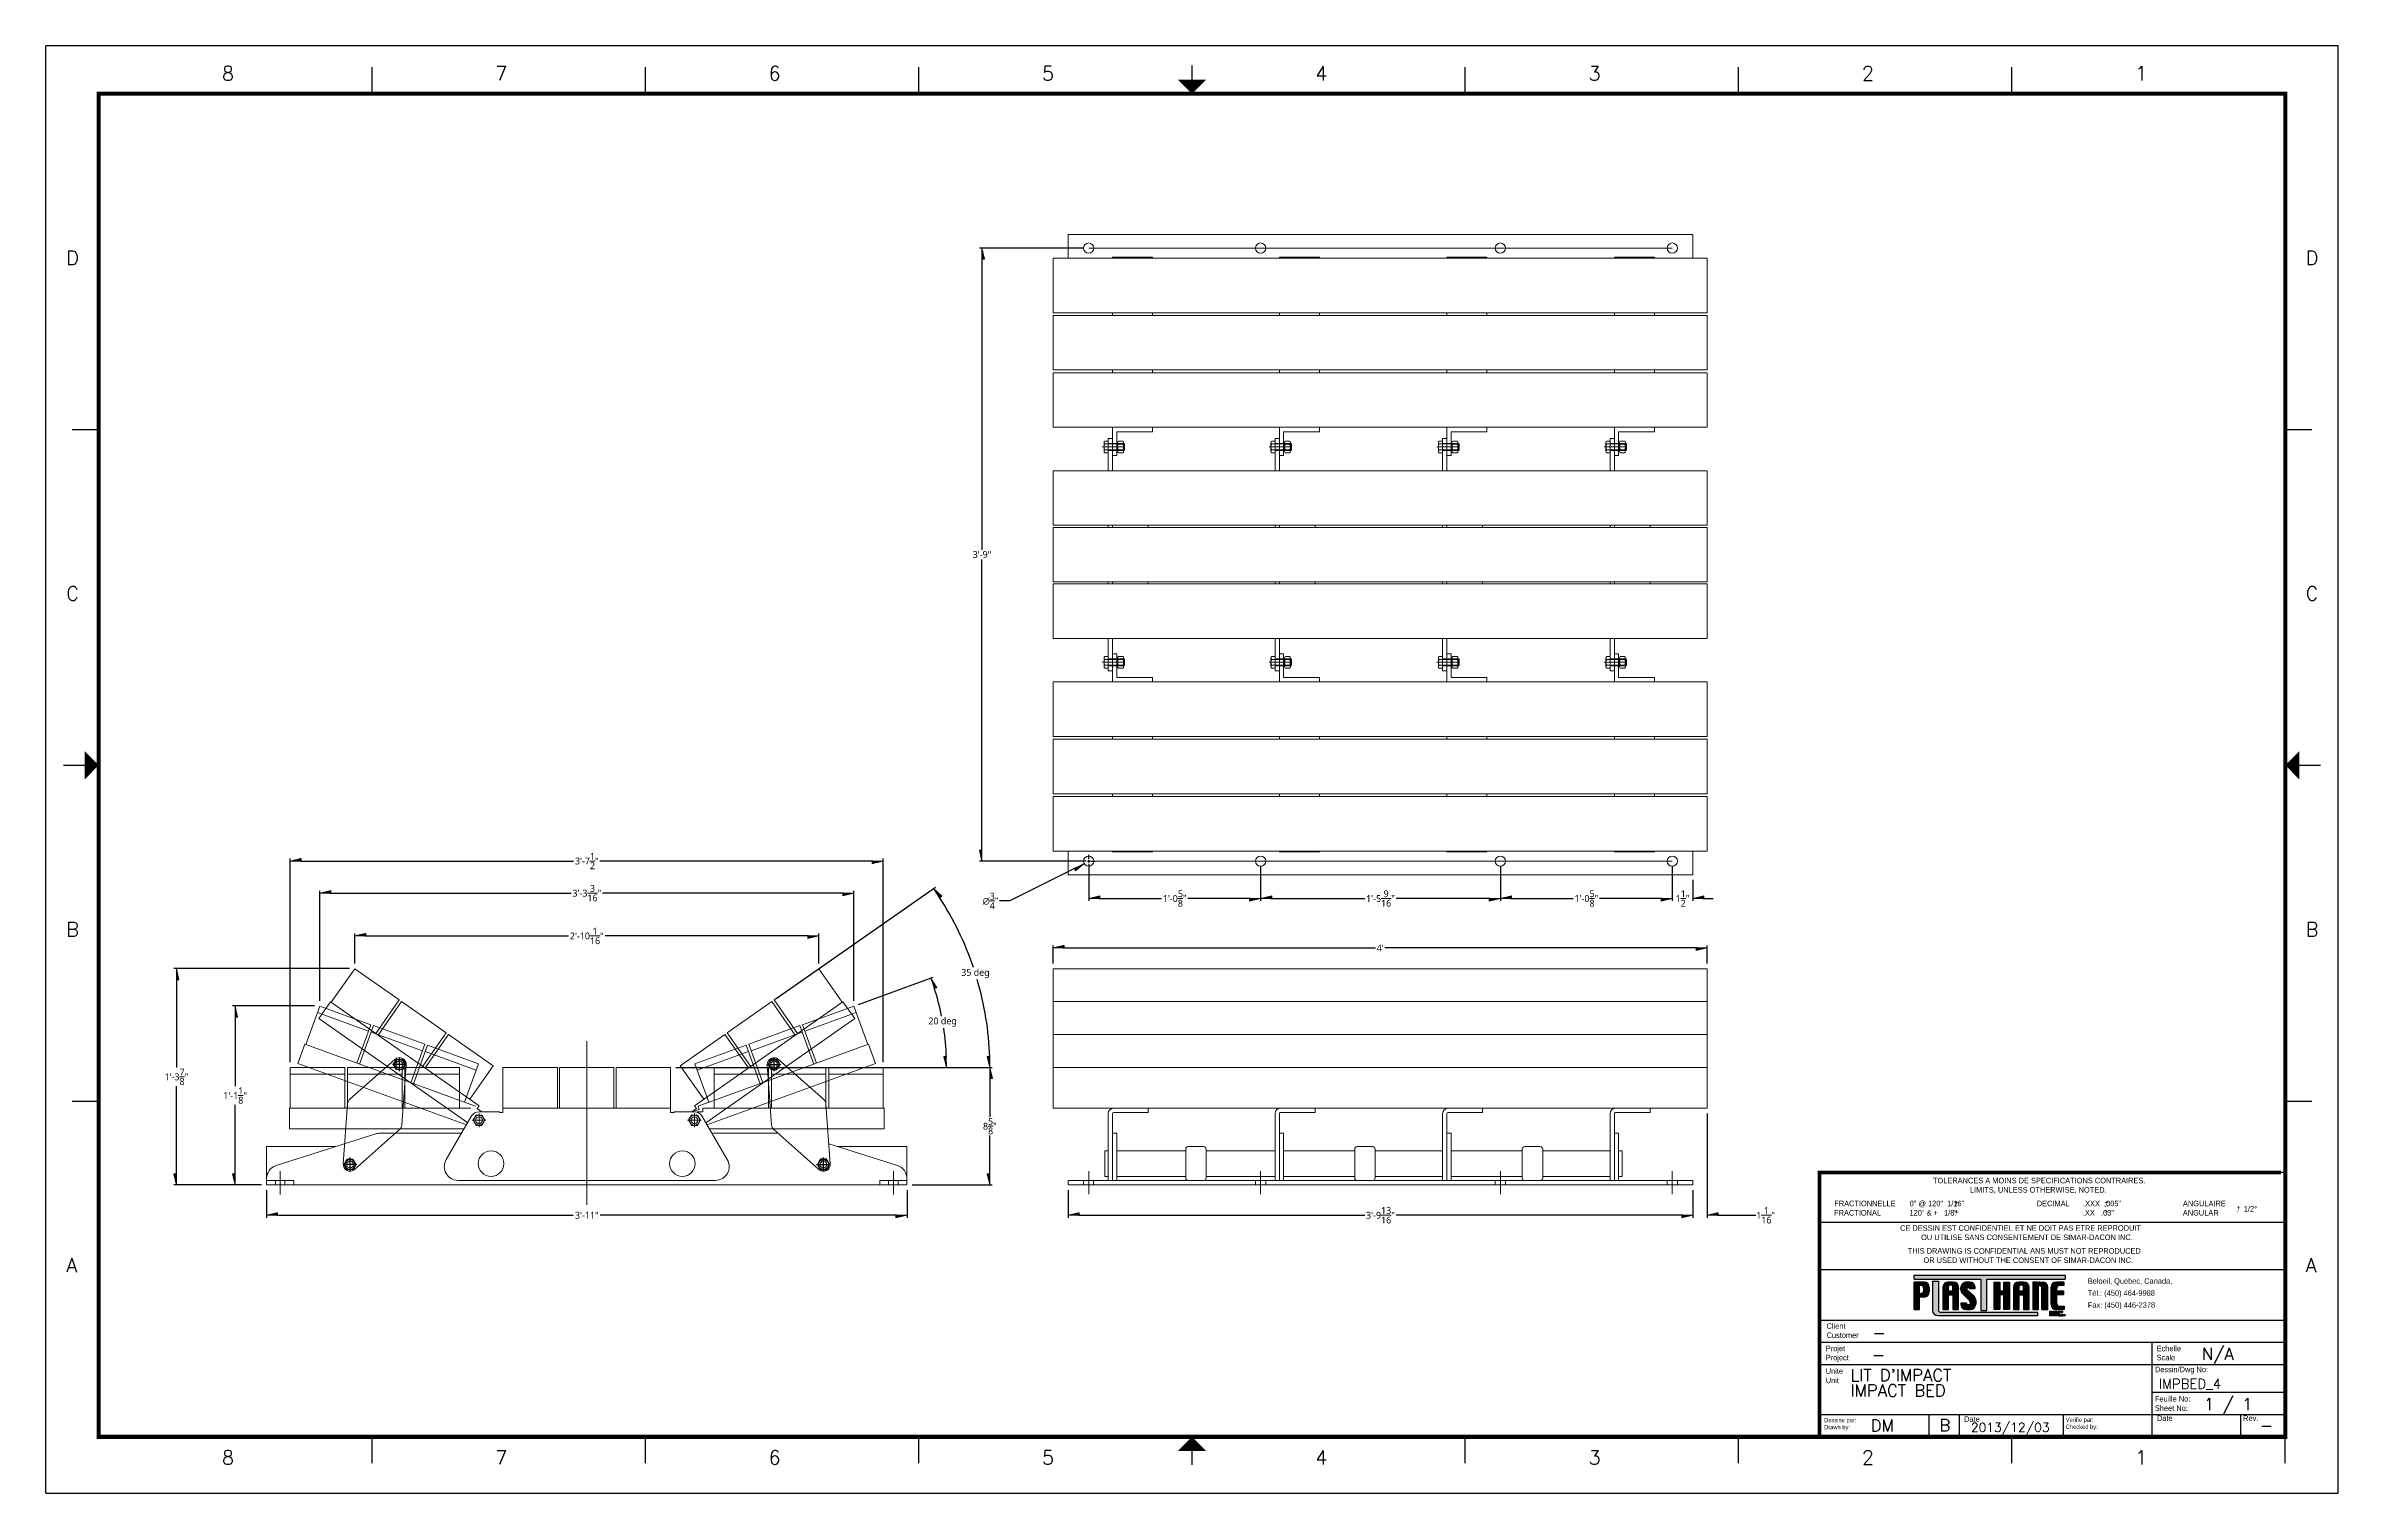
# Paper-space layout 'Layout1' of a CAD drawing. Extents: x 0 to 17, y 0 to 10.7.
# The model-space entities are those that its viewports show. They can reach past a viewport. Long polylines and large blocks are cut down to what shows.
import ezdxf

# ---------------------------------------------------------------- set-up
doc = ezdxf.new("R2010")
doc.units = 0
doc.header["$LTSCALE"] = 0.5
doc.header["$MEASUREMENT"] = 0
doc.linetypes.add('CENTER', pattern=[2, 1.25, -0.25, 0.25, -0.25])
doc.layers.get('0').update_dxf_attribs({"linetype": 'CONTINUOUS'})
doc.layers.get('DEFPOINTS').update_dxf_attribs({"linetype": 'CONTINUOUS'})
doc.layers.add('AM_5', color=3, linetype='CONTINUOUS', lineweight=15)
for name, color, linetype in [('BOULONS', 7, 'CONTINUOUS'), ('CARTOUCHE', 2, 'CONTINUOUS'), ('VUES', 7, 'CONTINUOUS')]:
    doc.layers.add(name, color=color, linetype=linetype)
doc.layers.get('VUES').off()
doc.styles.add('CARTOUCHE', font='ROMANS.SHX', dxfattribs={"height": 0.1})
doc.styles.add('CARTOUCHE_2', font='ROMANS.SHX', dxfattribs={"height": 0.075})
doc.styles.add('pamphlet', font='segoeui.ttf', dxfattribs={"height": 0.5})
doc.styles.add('ROMANS', font='romans.shx')
doc.styles.add('STD1_1', font='stylu.ttf', dxfattribs={"height": 1})
doc.dimstyles.new('PAMPHLET', dxfattribs={"dimtxt": 0.5, "dimasz": 1.5, "dimexe": 0.1875, "dimexo": 0.375, "dimgap": 0.09375, "dimtad": 0, "dimtih": 1, "dimtoh": 1, "dimdec": 4, "dimzin": 0, "dimdsep": 46, "dimlunit": 4, "dimtxsty": 'pamphlet', "dimblk1": 'BFL', "dimblk2": 'BFL', "dimsah": 1, "dimcen": -0.09375, "dimadec": 0, "dimazin": 0, "dimtfac": 1, "dimtdec": 4, "dimtofl": 0, "dimtmove": 0, "dimatfit": 1, "dimldrblk": 'BFL', "dimfxl": 0, "dimtolj": 1, "dimtzin": 0, "dimarcsym": 0})
doc.dimstyles.new('PAMPHLET$0', dxfattribs={"dimtxt": 0.5, "dimasz": 1.5, "dimexe": 0.1875, "dimexo": 0.375, "dimgap": 0.09375, "dimtad": 0, "dimtih": 1, "dimtoh": 1, "dimdec": 4, "dimzin": 0, "dimdsep": 46, "dimlunit": 4, "dimtxsty": 'pamphlet', "dimblk1": 'BFL', "dimblk2": 'BFL', "dimsah": 1, "dimcen": -0.09375, "dimadec": 0, "dimazin": 0, "dimtfac": 1, "dimtdec": 4, "dimtofl": 0, "dimtmove": 0, "dimatfit": 1, "dimldrblk": 'BFL', "dimfxl": 0, "dimtolj": 1, "dimtzin": 0, "dimarcsym": 0})

psp = doc.layouts.get("Layout1")

# ---------------------------------------------------------------- texts
at = {"layer": 'CARTOUCHE'}
for s, height, p in [('TOLERANCES A MOINS DE SPECIFICATIONS CONTRAIRES.', 0.04111, (13.995, 2.298)), ('LIMITS, UNLESS OTHERWISE, NOTED.', 0.04111, (14.269, 2.229)), ('FRACTIONAL', 0.0411, (13.262, 2.059)), ('FRACTIONNELLE', 0.04111, (13.263, 2.128)), ('0" @ 120"  1/16"', 0.04111, (13.822, 2.128)), ('120" & +   1/8"', 0.04111, (13.821, 2.059)), ('DECIMAL', 0.0411, (14.765, 2.128)), ('.XX   .03"', 0.0411, (15.107, 2.059)), ('.XXX  .005"', 0.04111, (15.108, 2.128)), ('ANGULAR', 0.0411, (15.848, 2.059)), ('ANGULAIRE', 0.0411, (15.849, 2.128)), ('1/2%%d', 0.0411, (16.3, 2.088)), ('CE DESSIN EST CONFIDENTIEL ET NE DOIT PAS ETRE REPRODUIT', 0.04111, (13.751, 1.946)), ('OU UTILISE SANS CONSENTEMENT DE SIMAR-DACON INC.', 0.04111, (13.907, 1.877)), ('THIS DRAWING IS CONFIDENTIAL ANS MUST NOT REPRODUCED', 0.04111, (13.808, 1.776)), ('OR USED WITHOUT THE CONSENT OF SIMAR-DACON INC.', 0.04111, (13.925, 1.707)), ('Beloeil, Quebec, Canada,', 0.04111, (15.143, 1.553)), ('Tél.: (450) 464-9988', 0.04111, (15.143, 1.464)), ('Fax: (450) 446-2378', 0.04111, (15.144, 1.375)), ('Client', 0.0411, (13.206, 1.219)), ('Customer', 0.0411, (13.206, 1.151)), ('Projet', 0.0411, (13.2, 1.053)), ('Project', 0.0411, (13.2, 0.985)), ('Scale', 0.0411, (15.654, 0.985)), ('Echelle', 0.0411, (15.654, 1.053)), ('Unite', 0.0411, (13.2, 0.885)), ('Unit', 0.0411, (13.2, 0.816)), ('Dessin/Dwg No:', 0.04111, (15.641, 0.897)), ('Feuille No:', 0.04111, (15.641, 0.679)), ('Dessine par:', 0.03084, (13.188, 0.526)), ('Date', 0.0411, (14.226, 0.529)), ('Verifie par:', 0.03084, (14.98, 0.529)), ('Sheet No:', 0.0411, (15.641, 0.61)), ('Date', 0.0411, (15.656, 0.535)), ('Rev.', 0.0411, (16.295, 0.535)), ('Drawn by:', 0.0308, (13.188, 0.474)), ('Checked by:', 0.03084, (14.98, 0.477))]:
    psp.add_text(s, height=height, dxfattribs=at).set_placement(p)
at = {"layer": 'CARTOUCHE', "style": 'STD1_1'}
for s, p in [('+', (14.153, 2.135)), ('-', (14.153, 2.112)), ('+', (14.153, 2.067)), ('-', (14.153, 2.044)), ('+', (15.266, 2.135)), ('-', (15.266, 2.112)), ('+', (15.266, 2.067)), ('-', (15.266, 2.044)), ('+', (16.246, 2.097)), ('-', (16.246, 2.074))]:
    psp.add_text(s, height=0.0394, dxfattribs=at).set_placement(p)

msp = doc.modelspace()

# ---------------------------------------------------------------- blocks, each defined once
blk = doc.blocks.new('CADRE_FORMAT_B')
at = {"layer": 'CARTOUCHE'}
for p, q in [((0, 0), (0, 10.735)), ((17, 10.735), (0, 10.735)), ((17, 0), (17, 10.735)), ((2.419, 10.38), (2.419, 10.576)), ((4.446, 10.38), (4.446, 10.576)), ((6.473, 10.38), (6.473, 10.576)), ((8.5, 10.38), (8.5, 10.576)), ((8.5, 10.38), (8.5, 10.576)), ((10.527, 10.38), (10.527, 10.576)), ((12.554, 10.38), (12.554, 10.576)), ((14.581, 10.38), (14.581, 10.576)), ((0.196, 7.889), (0.392, 7.889)), ((16.608, 7.889), (16.804, 7.889)), ((0.131, 5.399), (0.392, 5.399)), ((0.196, 5.399), (0.392, 5.399)), ((16.608, 5.399), (16.869, 5.399)), ((16.608, 5.399), (16.804, 5.399)), ((0.196, 2.908), (0.392, 2.908)), ((16.608, 2.908), (16.804, 2.908)), ((2.419, 0.222), (2.419, 0.418)), ((4.446, 0.222), (4.446, 0.418)), ((6.473, 0.222), (6.473, 0.418)), ((8.5, 0.222), (8.5, 0.418)), ((8.5, 0.222), (8.5, 0.418)), ((10.527, 0.222), (10.527, 0.418)), ((12.554, 0.222), (12.554, 0.418)), ((14.581, 0.222), (14.581, 0.418)), ((16.608, 0.222), (16.608, 0.418)), ((0, 0), (17, 0))]:
    blk.add_line(p, q, dxfattribs=at)
at = {"layer": 'CARTOUCHE', "const_width": 0.0105}
for points in [[(8.5, 10.589), (8.5, 10.484)], [(0.183, 5.399), (0.288, 5.399)], [(16.681, 5.43), (16.681, 5.43)], [(8.5, 0.209), (8.5, 0.313)]]:
    blk.add_lwpolyline(points, dxfattribs=at)
at = {"layer": 'CARTOUCHE', "const_width": 0.0312}
blk.add_lwpolyline([(16.608, 10.38), (0.392, 10.38), (0.392, 0.418), (16.608, 0.418)], close=True, dxfattribs=at)
at = {"layer": 'CARTOUCHE'}
for points in [[(8.395, 10.484), (8.605, 10.484), (8.5, 10.38)], [(0.288, 5.294), (0.288, 5.503), (0.392, 5.399)], [(16.712, 5.294), (16.712, 5.503), (16.608, 5.399)], [(8.395, 0.313), (8.605, 0.313), (8.5, 0.418)]]:
    blk.add_solid(points, dxfattribs=at)
at = {"layer": 'CARTOUCHE', "style": 'ROMANS'}
for s, p in [('8', (1.306, 10.478)), ('7', (3.333, 10.478)), ('6', (5.36, 10.478)), ('5', (7.387, 10.478)), ('4', (9.414, 10.478)), ('3', (11.441, 10.478)), ('2', (13.468, 10.478)), ('1', (15.495, 10.478)), ('D', (0.151, 9.11)), ('D', (16.759, 9.11)), ('C', (0.151, 6.62)), ('C', (16.759, 6.62)), ('B', (0.151, 4.129)), ('B', (16.759, 4.129)), ('A', (0.151, 1.639)), ('A', (16.759, 1.639)), ('8', (1.306, 0.212)), ('7', (3.333, 0.212)), ('6', (5.36, 0.212)), ('5', (7.387, 0.212)), ('4', (9.414, 0.212)), ('3', (11.441, 0.212)), ('2', (13.468, 0.212)), ('1', (15.495, 0.212))]:
    blk.add_text(s, height=0.105, dxfattribs=at).set_placement(p)
blk = doc.blocks.new('DESCRIPTIONDELACARTOUCHEFORMATB')
at = {"layer": 'CARTOUCHE'}
for tag, p, height, style in [('CLIENT', (-2.075, 0.195), 0.0891, 'CARTOUCHE'), ('PROJET', (-2.08, 0.03), 0.0891, 'CARTOUCHE'), ('ÉCHELLE', (0.368, 0.035), 0.0891, 'CARTOUCHE'), ('DESCRIPTION1', (-2.238, -0.122), 0.0891, 'CARTOUCHE'), ('DESCRIPTION2', (-2.238, -0.236), 0.0891, 'CARTOUCHE'), ('#DESSIN', (0.048, -0.178), 0.0891, 'CARTOUCHE'), ('DESCRIPTION3', (-2.237, -0.349), 0.0891, 'CARTOUCHE'), ('#FEUILLE', (0.384, -0.338), 0.0891, 'CARTOUCHE'), ('DESSINÉ', (-2.088, -0.496), 0.0891, 'CARTOUCHE'), ('FORMAT', (-1.578, -0.494), 0.0891, 'CARTOUCHE'), ('DATECONCEPTION', (-1.345, -0.498), 0.0668, 'CARTOUCHE_2'), ('VÉRIFIÉ_PAR', (-0.305, -0.493), 0.0891, 'CARTOUCHE'), ('DATEVÉRIFICATION', (0.193, -0.493), 0.0891, 'CARTOUCHE'), ('RÉVISION', (0.798, -0.493), 0.0891, 'CARTOUCHE')]:
    blk.add_attdef(tag, p, '', height=height, dxfattribs=dict(at, style=style))
blk = doc.blocks.new('BOULON2')
at = {"layer": 'BOULONS', "color": 1, "linetype": 'CENTER'}
for p, q in [((-1, 0), (1, 0)), ((0, -1), (0, 1))]:
    blk.add_line(p, q, dxfattribs=at)
at = {"layer": 'BOULONS'}
for p, q in [((-0.43, 0.75), (-0.87, 0)), ((-0.87, 0), (-0.43, -0.75)), ((0.43, 0.75), (-0.43, 0.75)), ((0.87, 0), (0.43, 0.75)), ((0.43, -0.75), (0.87, 0)), ((-0.43, -0.75), (0.43, -0.75))]:
    blk.add_line(p, q, dxfattribs=at)
blk.add_circle((0, 0), 0.75, dxfattribs=at)
blk = doc.blocks.new('ECROUE')
for p, q in [((-0.65, 0), (0.65, 0)), ((-0.87, -0.12), (-0.87, -0.75)), ((-0.65, -0.88), (0.65, -0.88)), ((-0.43, -0.12), (-0.43, -0.75)), ((0.43, -0.12), (0.43, -0.75)), ((0.87, -0.12), (0.87, -0.75))]:
    blk.add_line(p, q)
at = {"color": 1}
blk.add_line((0, -1), (0, 0.13), dxfattribs=at)
for centre, radius, start, end in [((-0.65, -0.25), 0.25, 30, 150), ((-0.65, -0.63), 0.25, 210, 330), ((0, -0.81), 0.812, 57.7958, 122.2042), ((0, -0.06), 0.812, 237.7958, 302.2042), ((0.65, -0.25), 0.25, 30, 150), ((0.65, -0.63), 0.25, 210, 330)]:
    blk.add_arc(centre, radius, start, end)
blk = doc.blocks.new('BFL')
for p, q in [((0, 0), (-1.08, -0.25)), ((0, 0), (-1.08, 0)), ((-1.08, 0), (-1.08, -0.25)), ((-0.14, -0.03), (-1.08, -0.03)), ((-0.28, -0.07), (-1.08, -0.06)), ((-0.42, -0.1), (-1.08, -0.1)), ((-0.57, -0.13), (-1.08, -0.13)), ((-0.71, -0.16), (-1.08, -0.16)), ((-0.85, -0.2), (-1.08, -0.2)), ((-0.99, -0.23), (-1.08, -0.23))]:
    blk.add_line(p, q)
blk = doc.blocks.new('*D77')
at = {"layer": 'AM_5', "color": 0, "lineweight": -2, "ltscale": 0.75, "transparency": 16777216}
for p, q in [((78.57, 148.58), (78.57, 149.91)), ((79.32, 149.73), (102.23, 149.73)), ((125.82, 149.73), (102.91, 149.73)), ((126.57, 148.58), (126.57, 149.91))]:
    blk.add_line(p, q, dxfattribs=at)
at = {"layer": 'DEFPOINTS', "color": 0, "ltscale": 0.75, "transparency": 16777216}
for p in [(126.57, 149.73), (78.57, 148.21), (126.57, 148.21)]:
    blk.add_point(p, dxfattribs=at)
at = {"layer": 'AM_5', "color": 0, "lineweight": -2, "ltscale": 0.75, "transparency": 16777216, "xscale": 0.75, "yscale": 0.75, "zscale": 0.75, "rotation": 180}
blk.add_blockref('BFL', (78.57, 149.73), dxfattribs=at)
at = {"layer": 'AM_5', "color": 0, "lineweight": -2, "ltscale": 0.75, "transparency": 16777216, "xscale": 0.75, "yscale": 0.75, "zscale": 0.75}
blk.add_blockref('BFL', (126.57, 149.73), dxfattribs=at)
at = {"layer": 'AM_5', "color": 0, "ltscale": 0.75, "transparency": 16777216, "insert": (102.57, 149.73), "char_height": 0.5, "attachment_point": 5, "style": 'pamphlet'}
blk.add_mtext("\\A1;4'", dxfattribs=at)
blk = doc.blocks.new('*D78')
at = {"layer": 'AM_5', "color": 0, "lineweight": -2, "ltscale": 0.75, "transparency": 16777216}
for p, q in [((80.8, 201.1), (73.16, 201.1)), ((73.35, 200.35), (73.35, 178.95)), ((73.35, 156.85), (73.35, 178.24)), ((80.8, 156.1), (73.16, 156.1))]:
    blk.add_line(p, q, dxfattribs=at)
at = {"layer": 'DEFPOINTS', "color": 0, "ltscale": 0.75, "transparency": 16777216}
for p in [(81.18, 201.1), (73.35, 156.1), (81.18, 156.1)]:
    blk.add_point(p, dxfattribs=at)
at = {"layer": 'AM_5', "color": 0, "lineweight": -2, "ltscale": 0.75, "transparency": 16777216, "xscale": 0.75, "yscale": 0.75, "zscale": 0.75}
for p, rotation in [((73.35, 201.1), 90), ((73.35, 156.1), 270)]:
    blk.add_blockref('BFL', p, dxfattribs=dict(at, rotation=rotation))
at = {"layer": 'AM_5', "color": 0, "ltscale": 0.75, "transparency": 16777216, "insert": (73.35, 178.6), "char_height": 0.5, "attachment_point": 5, "style": 'pamphlet'}
blk.add_mtext('\\A1;3\'-9"', dxfattribs=at)
blk = doc.blocks.new('*D79')
at = {"layer": 'AM_5', "color": 0, "lineweight": -2, "ltscale": 0.75, "transparency": 16777216}
for p, q in [((81.18, 155.72), (81.18, 153.18)), ((93.8, 155.72), (93.8, 153.18)), ((81.93, 153.36), (86.53, 153.36)), ((93.05, 153.36), (88.45, 153.36))]:
    blk.add_line(p, q, dxfattribs=at)
at = {"layer": 'DEFPOINTS', "color": 0, "ltscale": 0.75, "transparency": 16777216}
for p in [(81.18, 156.1), (93.8, 156.1), (93.8, 153.36)]:
    blk.add_point(p, dxfattribs=at)
at = {"layer": 'AM_5', "color": 0, "lineweight": -2, "ltscale": 0.75, "transparency": 16777216, "xscale": 0.75, "yscale": 0.75, "zscale": 0.75, "rotation": 180}
blk.add_blockref('BFL', (81.18, 153.36), dxfattribs=at)
at = {"layer": 'AM_5', "color": 0, "lineweight": -2, "ltscale": 0.75, "transparency": 16777216, "xscale": 0.75, "yscale": 0.75, "zscale": 0.75}
blk.add_blockref('BFL', (93.8, 153.36), dxfattribs=at)
at = {"layer": 'AM_5', "color": 0, "ltscale": 0.75, "transparency": 16777216, "insert": (87.49, 153.36), "char_height": 0.5, "attachment_point": 5, "style": 'pamphlet'}
blk.add_mtext('\\A1;1\'-0{\\H1.000000x;\\S5/8;}"', dxfattribs=at)
blk = doc.blocks.new('*D80')
at = {"layer": 'AM_5', "color": 0, "lineweight": -2, "ltscale": 0.75, "transparency": 16777216}
for p, q in [((93.8, 155.72), (93.8, 153.18)), ((111.39, 155.72), (111.39, 153.18)), ((94.55, 153.36), (101.45, 153.36)), ((110.64, 153.36), (103.74, 153.36))]:
    blk.add_line(p, q, dxfattribs=at)
at = {"layer": 'DEFPOINTS', "color": 0, "ltscale": 0.75, "transparency": 16777216}
for p in [(93.8, 156.1), (111.39, 156.1), (111.39, 153.36)]:
    blk.add_point(p, dxfattribs=at)
at = {"layer": 'AM_5', "color": 0, "lineweight": -2, "ltscale": 0.75, "transparency": 16777216, "xscale": 0.75, "yscale": 0.75, "zscale": 0.75, "rotation": 180}
blk.add_blockref('BFL', (93.8, 153.36), dxfattribs=at)
at = {"layer": 'AM_5', "color": 0, "lineweight": -2, "ltscale": 0.75, "transparency": 16777216, "xscale": 0.75, "yscale": 0.75, "zscale": 0.75}
blk.add_blockref('BFL', (111.39, 153.36), dxfattribs=at)
at = {"layer": 'AM_5', "color": 0, "ltscale": 0.75, "transparency": 16777216, "insert": (102.59, 153.36), "char_height": 0.5, "attachment_point": 5, "style": 'pamphlet'}
blk.add_mtext('\\A1;1\'-5{\\H1.000000x;\\S9/16;}"', dxfattribs=at)
blk = doc.blocks.new('*D81')
at = {"layer": 'AM_5', "color": 0, "lineweight": -2, "ltscale": 0.75, "transparency": 16777216}
for p, q in [((111.39, 155.72), (111.39, 153.18)), ((124.01, 155.72), (124.01, 153.18)), ((112.14, 153.36), (116.74, 153.36)), ((123.26, 153.36), (118.66, 153.36))]:
    blk.add_line(p, q, dxfattribs=at)
at = {"layer": 'DEFPOINTS', "color": 0, "ltscale": 0.75, "transparency": 16777216}
for p in [(111.39, 156.1), (124.01, 156.1), (124.01, 153.36)]:
    blk.add_point(p, dxfattribs=at)
at = {"layer": 'AM_5', "color": 0, "lineweight": -2, "ltscale": 0.75, "transparency": 16777216, "xscale": 0.75, "yscale": 0.75, "zscale": 0.75, "rotation": 180}
blk.add_blockref('BFL', (111.39, 153.36), dxfattribs=at)
at = {"layer": 'AM_5', "color": 0, "lineweight": -2, "ltscale": 0.75, "transparency": 16777216, "xscale": 0.75, "yscale": 0.75, "zscale": 0.75}
blk.add_blockref('BFL', (124.01, 153.36), dxfattribs=at)
at = {"layer": 'AM_5', "color": 0, "ltscale": 0.75, "transparency": 16777216, "insert": (117.7, 153.36), "char_height": 0.5, "attachment_point": 5, "style": 'pamphlet'}
blk.add_mtext('\\A1;1\'-0{\\H1.000000x;\\S5/8;}"', dxfattribs=at)
blk = doc.blocks.new('*D82')
at = {"layer": 'AM_5', "color": 0, "lineweight": -2, "ltscale": 0.75, "transparency": 16777216}
for p, q in [((81.18, 156.28), (81.18, 156.56)), ((80.18, 155.59), (75.39, 153.18)), ((80.99, 156.1), (80.71, 156.1)), ((81.09, 156.1), (81.27, 156.1)), ((81.18, 156), (81.18, 156.19)), ((81.18, 155.91), (81.18, 155.63)), ((81.37, 156.1), (81.65, 156.1)), ((75.39, 153.18), (74.64, 153.18))]:
    blk.add_line(p, q, dxfattribs=at)
at = {"layer": 'DEFPOINTS', "color": 0, "ltscale": 0.75, "transparency": 16777216}
for p in [(80.84, 155.93), (81.51, 156.26)]:
    blk.add_point(p, dxfattribs=at)
at = {"layer": 'AM_5', "color": 0, "lineweight": -2, "ltscale": 0.75, "transparency": 16777216, "xscale": 0.75, "yscale": 0.75, "zscale": 0.75, "rotation": 26.73669644968306}
blk.add_blockref('BFL', (80.84, 155.93), dxfattribs=at)
at = {"layer": 'AM_5', "color": 0, "ltscale": 0.75, "transparency": 16777216, "insert": (73.98, 153.18), "char_height": 0.5, "attachment_point": 5, "style": 'pamphlet'}
blk.add_mtext('\\A1;∅{\\H1.000000x;\\S3/4;}"', dxfattribs=at)
blk = doc.blocks.new('*D83')
at = {"layer": 'AM_5', "color": 0, "lineweight": -2, "ltscale": 0.75, "transparency": 16777216}
for p, q in [((124.01, 155.72), (124.01, 153.18)), ((123.26, 153.36), (122.51, 153.36)), ((125.51, 154.72), (125.51, 153.18)), ((126.26, 153.36), (127.01, 153.36))]:
    blk.add_line(p, q, dxfattribs=at)
at = {"layer": 'DEFPOINTS', "color": 0, "ltscale": 0.75, "transparency": 16777216}
for p in [(124.01, 156.1), (125.51, 155.1), (125.51, 153.36)]:
    blk.add_point(p, dxfattribs=at)
at = {"layer": 'AM_5', "color": 0, "lineweight": -2, "ltscale": 0.75, "transparency": 16777216, "xscale": 0.75, "yscale": 0.75, "zscale": 0.75}
blk.add_blockref('BFL', (124.01, 153.36), dxfattribs=at)
at = {"layer": 'AM_5', "color": 0, "lineweight": -2, "ltscale": 0.75, "transparency": 16777216, "xscale": 0.75, "yscale": 0.75, "zscale": 0.75, "rotation": 180}
blk.add_blockref('BFL', (125.51, 153.36), dxfattribs=at)
at = {"layer": 'AM_5', "color": 0, "ltscale": 0.75, "transparency": 16777216, "insert": (124.76, 153.36), "char_height": 0.5, "attachment_point": 5, "style": 'pamphlet'}
blk.add_mtext('\\A1;1{\\H1.000000x;\\S1/2;}"', dxfattribs=at)
blk = doc.blocks.new('*D84')
at = {"layer": 'AM_5', "color": 0, "lineweight": -2, "ltscale": 0.75, "transparency": 16777216}
for p, q in [((126.57, 137.59), (126.57, 129.92)), ((125.51, 131.96), (125.51, 129.92)), ((124.76, 130.11), (124.01, 130.11)), ((127.32, 130.11), (130.14, 130.11))]:
    blk.add_line(p, q, dxfattribs=at)
at = {"layer": 'DEFPOINTS', "color": 0, "ltscale": 0.75, "transparency": 16777216}
for p in [(126.57, 137.96), (125.51, 132.34), (125.51, 130.11)]:
    blk.add_point(p, dxfattribs=at)
at = {"layer": 'AM_5', "color": 0, "lineweight": -2, "ltscale": 0.75, "transparency": 16777216, "xscale": 0.75, "yscale": 0.75, "zscale": 0.75}
blk.add_blockref('BFL', (125.51, 130.11), dxfattribs=at)
at = {"layer": 'AM_5', "color": 0, "lineweight": -2, "ltscale": 0.75, "transparency": 16777216, "xscale": 0.75, "yscale": 0.75, "zscale": 0.75, "rotation": 180}
blk.add_blockref('BFL', (126.57, 130.11), dxfattribs=at)
at = {"layer": 'AM_5', "color": 0, "ltscale": 0.75, "transparency": 16777216, "insert": (130.86, 130.11), "char_height": 0.5, "attachment_point": 5, "style": 'pamphlet'}
blk.add_mtext('\\A1;1{\\H1.000000x;\\S1/16;}"', dxfattribs=at)
blk = doc.blocks.new('*D85')
at = {"layer": 'AM_5', "color": 0, "lineweight": -2, "ltscale": 0.75, "transparency": 16777216}
for p, q in [((79.68, 131.96), (79.68, 129.92)), ((125.51, 131.96), (125.51, 129.92)), ((80.43, 130.11), (101.44, 130.11)), ((124.76, 130.11), (103.75, 130.11))]:
    blk.add_line(p, q, dxfattribs=at)
at = {"layer": 'DEFPOINTS', "color": 0, "ltscale": 0.75, "transparency": 16777216}
for p in [(79.68, 132.34), (125.51, 132.34), (79.68, 130.11)]:
    blk.add_point(p, dxfattribs=at)
at = {"layer": 'AM_5', "color": 0, "lineweight": -2, "ltscale": 0.75, "transparency": 16777216, "xscale": 0.75, "yscale": 0.75, "zscale": 0.75, "rotation": 180}
blk.add_blockref('BFL', (79.68, 130.11), dxfattribs=at)
at = {"layer": 'AM_5', "color": 0, "lineweight": -2, "ltscale": 0.75, "transparency": 16777216, "xscale": 0.75, "yscale": 0.75, "zscale": 0.75}
blk.add_blockref('BFL', (125.51, 130.11), dxfattribs=at)
at = {"layer": 'AM_5', "color": 0, "ltscale": 0.75, "transparency": 16777216, "insert": (102.59, 130.11), "char_height": 0.5, "attachment_point": 5, "style": 'pamphlet'}
blk.add_mtext('\\A1;3\'-9{\\H1.000000x;\\S13/16;}"', dxfattribs=at)
blk = doc.blocks.new('*D86')
at = {"layer": 'AM_5', "color": 0, "lineweight": -2, "ltscale": 0.75, "transparency": 16777216}
for p, q in [((50.88, 140.96), (74.11, 140.96)), ((73.93, 140.21), (73.93, 137.34)), ((73.93, 133.09), (73.93, 135.96)), ((68.22, 132.34), (74.11, 132.34))]:
    blk.add_line(p, q, dxfattribs=at)
at = {"layer": 'DEFPOINTS', "color": 0, "ltscale": 0.75, "transparency": 16777216}
for p in [(50.5, 140.96), (73.93, 140.96), (67.85, 132.34)]:
    blk.add_point(p, dxfattribs=at)
at = {"layer": 'AM_5', "color": 0, "lineweight": -2, "ltscale": 0.75, "transparency": 16777216, "xscale": 0.75, "yscale": 0.75, "zscale": 0.75}
for p, rotation in [((73.93, 140.96), 90), ((73.93, 132.34), 270)]:
    blk.add_blockref('BFL', p, dxfattribs=dict(at, rotation=rotation))
at = {"layer": 'AM_5', "color": 0, "ltscale": 0.75, "transparency": 16777216, "insert": (73.93, 136.65), "char_height": 0.5, "attachment_point": 5, "style": 'pamphlet'}
blk.add_mtext('\\A1;8{\\H1.000000x;\\S5/8;}"', dxfattribs=at)
blk = doc.blocks.new('*D87')
at = {"layer": 'AM_5', "color": 0, "lineweight": -2, "ltscale": 0.75, "transparency": 16777216}
for p, q in [((20.85, 131.96), (20.85, 129.92)), ((67.85, 131.96), (67.85, 129.92)), ((21.6, 130.11), (43.36, 130.11)), ((67.1, 130.11), (45.33, 130.11))]:
    blk.add_line(p, q, dxfattribs=at)
at = {"layer": 'DEFPOINTS', "color": 0, "ltscale": 0.75, "transparency": 16777216}
for p in [(20.85, 132.34), (67.85, 132.34), (20.85, 130.11)]:
    blk.add_point(p, dxfattribs=at)
at = {"layer": 'AM_5', "color": 0, "lineweight": -2, "ltscale": 0.75, "transparency": 16777216, "xscale": 0.75, "yscale": 0.75, "zscale": 0.75, "rotation": 180}
blk.add_blockref('BFL', (20.85, 130.11), dxfattribs=at)
at = {"layer": 'AM_5', "color": 0, "lineweight": -2, "ltscale": 0.75, "transparency": 16777216, "xscale": 0.75, "yscale": 0.75, "zscale": 0.75}
blk.add_blockref('BFL', (67.85, 130.11), dxfattribs=at)
at = {"layer": 'AM_5', "color": 0, "ltscale": 0.75, "transparency": 16777216, "insert": (44.35, 130.11), "char_height": 0.5, "attachment_point": 5, "style": 'pamphlet'}
blk.add_mtext('\\A1;3\'-11"', dxfattribs=at)
blk = doc.blocks.new('*D88')
at = {"layer": 'AM_5', "color": 0, "lineweight": -2, "ltscale": 0.75, "transparency": 16777216}
for p, q in [((27.32, 148.58), (27.32, 150.8)), ((28.07, 150.61), (43, 150.61)), ((60.63, 150.61), (45.7, 150.61)), ((61.38, 148.58), (61.38, 150.8))]:
    blk.add_line(p, q, dxfattribs=at)
at = {"layer": 'DEFPOINTS', "color": 0, "ltscale": 0.75, "transparency": 16777216}
for p in [(61.38, 150.61), (27.32, 148.21), (61.38, 148.21)]:
    blk.add_point(p, dxfattribs=at)
at = {"layer": 'AM_5', "color": 0, "lineweight": -2, "ltscale": 0.75, "transparency": 16777216, "xscale": 0.75, "yscale": 0.75, "zscale": 0.75, "rotation": 180}
blk.add_blockref('BFL', (27.32, 150.61), dxfattribs=at)
at = {"layer": 'AM_5', "color": 0, "lineweight": -2, "ltscale": 0.75, "transparency": 16777216, "xscale": 0.75, "yscale": 0.75, "zscale": 0.75}
blk.add_blockref('BFL', (61.38, 150.61), dxfattribs=at)
at = {"layer": 'AM_5', "color": 0, "ltscale": 0.75, "transparency": 16777216, "insert": (44.35, 150.61), "char_height": 0.5, "attachment_point": 5, "style": 'pamphlet'}
blk.add_mtext('\\A1;2\'-10{\\H1.000000x;\\S1/16;}"', dxfattribs=at)
blk = doc.blocks.new('*D89')
at = {"layer": 'AM_5', "color": 0, "lineweight": -2, "ltscale": 0.75, "transparency": 16777216}
for p, q in [((24.75, 145.84), (24.75, 153.93)), ((25.5, 153.75), (43.2, 153.75)), ((63.19, 153.75), (45.5, 153.75)), ((63.94, 145.84), (63.94, 153.93))]:
    blk.add_line(p, q, dxfattribs=at)
at = {"layer": 'DEFPOINTS', "color": 0, "ltscale": 0.75, "transparency": 16777216}
for p in [(63.94, 153.75), (24.75, 145.47), (63.94, 145.47)]:
    blk.add_point(p, dxfattribs=at)
at = {"layer": 'AM_5', "color": 0, "lineweight": -2, "ltscale": 0.75, "transparency": 16777216, "xscale": 0.75, "yscale": 0.75, "zscale": 0.75, "rotation": 180}
blk.add_blockref('BFL', (24.75, 153.75), dxfattribs=at)
at = {"layer": 'AM_5', "color": 0, "lineweight": -2, "ltscale": 0.75, "transparency": 16777216, "xscale": 0.75, "yscale": 0.75, "zscale": 0.75}
blk.add_blockref('BFL', (63.94, 153.75), dxfattribs=at)
at = {"layer": 'AM_5', "color": 0, "ltscale": 0.75, "transparency": 16777216, "insert": (44.35, 153.75), "char_height": 0.5, "attachment_point": 5, "style": 'pamphlet'}
blk.add_mtext('\\A1;3\'-3{\\H1.000000x;\\S3/16;}"', dxfattribs=at)
blk = doc.blocks.new('*D90')
at = {"layer": 'AM_5', "color": 0, "lineweight": -2, "ltscale": 0.75, "transparency": 16777216}
for p, q in [((22.59, 141.34), (22.59, 156.3)), ((23.34, 156.11), (43.38, 156.11)), ((65.35, 156.11), (45.31, 156.11)), ((66.1, 141.34), (66.1, 156.3))]:
    blk.add_line(p, q, dxfattribs=at)
at = {"layer": 'DEFPOINTS', "color": 0, "ltscale": 0.75, "transparency": 16777216}
for p in [(66.1, 156.11), (22.59, 140.96), (66.1, 140.96)]:
    blk.add_point(p, dxfattribs=at)
at = {"layer": 'AM_5', "color": 0, "lineweight": -2, "ltscale": 0.75, "transparency": 16777216, "xscale": 0.75, "yscale": 0.75, "zscale": 0.75, "rotation": 180}
blk.add_blockref('BFL', (22.59, 156.11), dxfattribs=at)
at = {"layer": 'AM_5', "color": 0, "lineweight": -2, "ltscale": 0.75, "transparency": 16777216, "xscale": 0.75, "yscale": 0.75, "zscale": 0.75}
blk.add_blockref('BFL', (66.1, 156.11), dxfattribs=at)
at = {"layer": 'AM_5', "color": 0, "ltscale": 0.75, "transparency": 16777216, "insert": (44.35, 156.11), "char_height": 0.5, "attachment_point": 5, "style": 'pamphlet'}
blk.add_mtext('\\A1;3\'-7{\\H1.000000x;\\S1/2;}"', dxfattribs=at)
blk = doc.blocks.new('*D91')
at = {"layer": 'AM_5', "color": 0, "lineweight": -2, "ltscale": 0.75, "transparency": 16777216}
for p, q in [((24.37, 145.47), (18.35, 145.47)), ((18.54, 144.72), (18.54, 139.59)), ((18.54, 133.09), (18.54, 138.21)), ((20.47, 132.34), (18.35, 132.34))]:
    blk.add_line(p, q, dxfattribs=at)
at = {"layer": 'DEFPOINTS', "color": 0, "ltscale": 0.75, "transparency": 16777216}
for p in [(24.75, 145.47), (18.54, 132.34), (20.85, 132.34)]:
    blk.add_point(p, dxfattribs=at)
at = {"layer": 'AM_5', "color": 0, "lineweight": -2, "ltscale": 0.75, "transparency": 16777216, "xscale": 0.75, "yscale": 0.75, "zscale": 0.75}
for p, rotation in [((18.54, 145.47), 90), ((18.54, 132.34), 270)]:
    blk.add_blockref('BFL', p, dxfattribs=dict(at, rotation=rotation))
at = {"layer": 'AM_5', "color": 0, "ltscale": 0.75, "transparency": 16777216, "insert": (18.54, 138.9), "char_height": 0.5, "attachment_point": 5, "style": 'pamphlet'}
blk.add_mtext('\\A1;1\'-1{\\H1.000000x;\\S1/8;}"', dxfattribs=at)
blk = doc.blocks.new('*D92')
at = {"layer": 'AM_5', "color": 0, "lineweight": -2, "ltscale": 0.75, "transparency": 16777216}
for p, q in [((26.94, 148.21), (14.04, 148.21)), ((14.23, 147.46), (14.23, 140.96)), ((14.23, 133.09), (14.23, 139.58)), ((20.47, 132.34), (14.04, 132.34))]:
    blk.add_line(p, q, dxfattribs=at)
at = {"layer": 'DEFPOINTS', "color": 0, "ltscale": 0.75, "transparency": 16777216}
for p in [(27.32, 148.21), (14.23, 132.34), (20.85, 132.34)]:
    blk.add_point(p, dxfattribs=at)
at = {"layer": 'AM_5', "color": 0, "lineweight": -2, "ltscale": 0.75, "transparency": 16777216, "xscale": 0.75, "yscale": 0.75, "zscale": 0.75}
for p, rotation in [((14.23, 148.21), 90), ((14.23, 132.34), 270)]:
    blk.add_blockref('BFL', p, dxfattribs=dict(at, rotation=rotation))
at = {"layer": 'AM_5', "color": 0, "ltscale": 0.75, "transparency": 16777216, "insert": (14.23, 140.27), "char_height": 0.5, "attachment_point": 5, "style": 'pamphlet'}
blk.add_mtext('\\A1;1\'-3{\\H1.000000x;\\S7/8;}"', dxfattribs=at)
blk = doc.blocks.new('*D93')
at = {"layer": 'AM_5', "color": 0, "lineweight": -2, "ltscale": 0.75, "transparency": 16777216}
for p, q in [((58.24, 146.01), (69.94, 154.2)), ((62.27, 140.96), (74.11, 140.96))]:
    blk.add_line(p, q, dxfattribs=at)
for start, end in [(18.6636, 33.1233), (1.8767, 16.3438)]:
    blk.add_arc((51.03, 140.96), 22.9, start, end, dxfattribs=at)
at = {"layer": 'DEFPOINTS', "color": 0, "ltscale": 0.75, "transparency": 16777216}
for p in [(57.93, 145.79), (73.45, 145.59), (54.65, 143.5), (57.9, 140.96), (61.9, 140.96)]:
    blk.add_point(p, dxfattribs=at)
at = {"layer": 'AM_5', "color": 0, "lineweight": -2, "ltscale": 0.75, "transparency": 16777216, "xscale": 0.75, "yscale": 0.75, "zscale": 0.75}
for p, rotation in [((69.79, 154.09), 124.0616458769688), ((73.93, 140.96), 270.9383541230312)]:
    blk.add_blockref('BFL', p, dxfattribs=dict(at, rotation=rotation))
at = {"layer": 'AM_5', "color": 0, "ltscale": 0.75, "transparency": 16777216, "insert": (72.87, 147.85), "char_height": 0.5, "attachment_point": 5, "style": 'pamphlet'}
blk.add_mtext('\\A1;35 deg', dxfattribs=at)
blk = doc.blocks.new('*D94')
at = {"layer": 'AM_5', "color": 0, "lineweight": -2, "ltscale": 0.75, "transparency": 16777216}
for p, q in [((64.3, 145.59), (69.77, 147.59)), ((66.48, 140.96), (70.94, 140.96))]:
    blk.add_line(p, q, dxfattribs=at)
for start, end in [(11.3433, 17.7603), (2.2397, 8.6622)]:
    blk.add_arc((51.57, 140.96), 19.19, start, end, dxfattribs=at)
at = {"layer": 'DEFPOINTS', "color": 0, "ltscale": 0.75, "transparency": 16777216}
for p in [(63.94, 145.47), (60.18, 144.1), (70.62, 143.19), (62.1, 140.96), (66.1, 140.96)]:
    blk.add_point(p, dxfattribs=at)
at = {"layer": 'AM_5', "color": 0, "lineweight": -2, "ltscale": 0.75, "transparency": 16777216, "xscale": 0.75, "yscale": 0.75, "zscale": 0.75}
for p, rotation in [((69.6, 147.52), 108.880169663671), ((70.75, 140.96), 271.1198303363284)]:
    blk.add_blockref('BFL', p, dxfattribs=dict(at, rotation=rotation))
at = {"layer": 'AM_5', "color": 0, "ltscale": 0.75, "transparency": 16777216, "insert": (70.46, 144.29), "char_height": 0.5, "attachment_point": 5, "style": 'pamphlet'}
blk.add_mtext('\\A1;20 deg', dxfattribs=at)

# ---------------------------------------------------------------- dimensions: what is measured, and where the dimension line sits
at = {"layer": 'AM_5', "color": 0, "ltscale": 0.75}
for base, p1, p2, angle, picture, middle in [((73.35248, 156.09622), (81.17984, 201.09626), (81.17984, 156.09622), 90, '*D78', (73.35248, 178.59624)), ((93.7994, 153.3648), (81.17984, 156.09622), (93.7994, 156.09622), 0, '*D79', (87.48962, 153.3648)), ((111.38932, 153.3648), (93.7994, 156.09622), (111.38932, 156.09622), 0, '*D80', (102.59436, 153.3648)), ((124.00888, 153.3648), (111.38932, 156.09622), (124.00888, 156.09622), 0, '*D81', (117.6991, 153.3648)), ((125.50888, 153.3648), (124.00888, 156.09622), (125.50888, 155.09623), 0, '*D83', (124.75888, 153.3648)), ((14.22634, 132.33853), (27.31664, 148.2059), (20.84604, 132.33853), 90, '*D92', (14.22634, 140.27221)), ((18.5393, 132.33853), (24.74942, 145.46507), (20.84604, 132.33853), 90, '*D91', (18.5393, 138.9018)), ((73.9259, 140.96051), (67.84607, 132.33853), (50.50105, 140.96051), 90, '*D86', (73.9259, 136.64952)), ((20.84604, 130.10591), (67.84607, 132.33853), (20.84604, 132.33853), 0, '*D87', (44.34606, 130.10591)), ((79.67984, 130.10591), (125.50888, 132.33853), (79.67984, 132.33853), 0, '*D85', (102.59436, 130.10591))]:
    dim = msp.add_linear_dim(base=base, p1=p1, p2=p2, angle=angle, dimstyle='PAMPHLET$0', override={"dimasz": 0.75}, dxfattribs=at)
    dim.commit()
    dim.dimension.update_dxf_attribs({"geometry": picture, "text_midpoint": middle})
for base, p1, p2, picture, middle in [((66.1035, 156.10914), (22.58861, 140.96051), (66.1035, 140.96051), '*D90', (44.34606, 156.10914)), ((63.94269, 153.74664), (24.74942, 145.46507), (63.94269, 145.46507), '*D89', (44.34606, 153.74664)), ((61.37547, 150.6127), (27.31664, 148.2059), (61.37547, 148.2059), '*D88', (44.34606, 150.6127)), ((126.57138, 149.72732), (78.57138, 148.2059), (126.57138, 148.2059), '*D77', (102.57138, 149.72732))]:
    dim = msp.add_linear_dim(base=base, p1=p1, p2=p2, dimstyle='PAMPHLET$0', override={"dimasz": 0.75}, dxfattribs=at)
    dim.commit()
    dim.dimension.update_dxf_attribs({"geometry": picture, "text_midpoint": middle})
dim = msp.add_diameter_dim_2p(p1=(81.51475, 156.26493), p2=(80.84494, 155.92751), dimstyle='PAMPHLET', override={"dimasz": 0.75}, dxfattribs=at)
dim.commit()
dim.dimension.update_dxf_attribs({"geometry": '*D82', "text_midpoint": (73.98119, 153.17914), "dimtype": 163})
for base, line1, line2, text, picture, middle in [((73.4534, 145.59099), ((57.93014, 145.79345), (54.65353, 143.49914)), ((61.89752, 140.96051), (57.89752, 140.96051)), '35 deg', '*D93', (72.86665, 147.84622)), ((70.62475, 143.1881), ((60.18392, 144.09699), (63.94269, 145.46507)), ((62.1035, 140.96051), (66.1035, 140.96051)), '20 deg', '*D94', (70.46298, 144.29247))]:
    dim = msp.add_angular_dim_2l(base=base, line1=line1, line2=line2, text=text, dimstyle='PAMPHLET', override={"dimasz": 0.75, "dimadec": 4}, dxfattribs=at)
    dim.commit()
    dim.dimension.update_dxf_attribs({"geometry": picture, "text_midpoint": middle})
dim = msp.add_linear_dim(base=(125.50888, 130.10591), p1=(126.57138, 137.96051), p2=(125.50888, 132.33853), angle=0, dimstyle='PAMPHLET$0', override={"dimasz": 0.75}, dxfattribs=at)
dim.commit()
dim.dimension.update_dxf_attribs({"geometry": '*D84', "text_midpoint": (130.86352, 130.10591), "dimtype": 160})

# ---------------------------------------------------------------- linework, layer by layer
at = {"layer": 'AM_5', "color": 0, "ltscale": 0.75}
for p, q in [((79.67984, 202.09625), (125.50888, 202.09625)), ((79.67984, 202.09625), (79.67984, 200.35368)), ((125.50888, 202.09625), (125.50888, 200.35368)), ((78.57138, 200.35368), (126.57138, 200.35368)), ((78.57138, 196.35368), (78.57138, 200.35368)), ((81.17984, 201.09626), (124.00888, 201.09626)), ((82.92984, 200.41742), (83.24234, 200.41742)), ((82.92984, 200.41742), (83.24234, 200.41742)), ((82.92984, 200.35368), (82.92984, 200.41742)), ((83.24234, 200.41742), (85.86734, 200.41742)), ((83.24234, 200.41742), (85.86734, 200.41742)), ((85.86734, 200.35368), (85.86734, 200.41742)), ((95.17555, 200.41742), (95.48805, 200.41742)), ((95.17555, 200.41742), (95.48805, 200.41742)), ((95.17555, 200.35368), (95.17555, 200.41742)), ((95.48805, 200.41742), (98.11305, 200.41742)), ((95.48805, 200.41742), (98.11305, 200.41742)), ((98.11305, 200.35368), (98.11305, 200.41742)), ((107.46722, 200.41742), (107.77972, 200.41742)), ((107.46722, 200.41742), (107.77972, 200.41742)), ((107.46722, 200.35368), (107.46722, 200.41742)), ((107.77972, 200.41742), (110.40472, 200.41742)), ((107.77972, 200.41742), (110.40472, 200.41742)), ((110.40472, 200.35368), (110.40472, 200.41742)), ((119.75888, 200.41742), (120.07138, 200.41742)), ((119.75888, 200.41742), (120.07138, 200.41742)), ((119.75888, 200.35368), (119.75888, 200.41742)), ((120.07138, 200.41742), (122.69638, 200.41742)), ((120.07138, 200.41742), (122.69638, 200.41742)), ((122.69638, 200.35368), (122.69638, 200.41742)), ((126.57138, 200.35368), (126.57138, 196.35368)), ((126.57138, 196.35368), (78.57138, 196.35368)), ((78.57138, 196.1477), (126.57138, 196.1477)), ((78.57138, 192.1477), (78.57138, 196.1477)), ((82.92984, 196.1477), (82.92984, 196.35368)), ((85.86734, 196.1477), (85.86734, 196.35368)), ((95.17555, 196.1477), (95.17555, 196.35368)), ((98.11305, 196.1477), (98.11305, 196.35368)), ((107.46722, 196.1477), (107.46722, 196.35368)), ((110.40472, 196.1477), (110.40472, 196.35368)), ((119.75888, 196.1477), (119.75888, 196.35368)), ((122.69638, 196.1477), (122.69638, 196.35368)), ((126.57138, 196.1477), (126.57138, 192.1477)), ((126.57138, 192.1477), (78.57138, 192.1477)), ((78.57138, 191.94172), (126.57138, 191.94172)), ((78.57138, 187.94172), (78.57138, 191.94172)), ((82.92984, 191.94172), (82.92984, 192.1477)), ((85.86734, 191.94172), (85.86734, 192.1477)), ((95.17555, 191.94172), (95.17555, 192.1477)), ((98.11305, 191.94172), (98.11305, 192.1477)), ((107.46722, 191.94172), (107.46722, 192.1477)), ((110.40472, 191.94172), (110.40472, 192.1477)), ((119.75888, 191.94172), (119.75888, 192.1477)), ((122.69638, 191.94172), (122.69638, 192.1477)), ((126.57138, 191.94172), (126.57138, 187.94172)), ((126.57138, 187.94172), (78.57138, 187.94172)), ((82.30484, 186.1752), (82.30484, 186.82472)), ((82.36734, 186.93297), (82.61734, 186.93297)), ((82.61734, 187.12496), (82.92984, 187.12496)), ((82.61734, 184.75123), (82.61734, 187.12496)), ((82.61734, 186.06694), (82.61734, 186.93297)), ((83.78978, 186.74996), (82.61734, 186.74996)), ((82.92984, 185.87496), (82.92984, 187.94172)), ((83.24234, 187.61809), (85.86734, 187.61809)), ((83.24234, 187.61809), (83.24234, 185.87496)), ((83.78978, 186.24996), (83.78978, 186.74996)), ((83.82103, 186.71871), (83.78978, 186.74996)), ((85.86734, 187.61809), (85.86734, 187.94172)), ((94.55055, 186.1752), (94.55055, 186.82472)), ((94.61305, 186.93297), (94.86305, 186.93297)), ((94.86305, 187.12496), (95.17555, 187.12496)), ((94.86305, 184.75123), (94.86305, 187.12496)), ((94.86305, 186.06694), (94.86305, 186.93297)), ((96.03549, 186.74996), (94.86305, 186.74996)), ((95.17555, 185.87496), (95.17555, 187.94172)), ((95.48805, 187.61809), (95.48805, 185.87496)), ((95.48805, 187.61809), (98.11305, 187.61809)), ((96.03549, 186.24996), (96.03549, 186.74996)), ((96.06674, 186.71871), (96.03549, 186.74996)), ((98.11305, 187.61809), (98.11305, 187.94172)), ((106.84222, 186.1752), (106.84222, 186.82472)), ((106.90472, 186.93297), (107.15472, 186.93297)), ((107.15472, 187.12496), (107.46722, 187.12496)), ((107.15472, 184.75123), (107.15472, 187.12496)), ((107.15472, 186.06694), (107.15472, 186.93297)), ((108.32716, 186.74996), (107.15472, 186.74996)), ((107.46722, 185.87496), (107.46722, 187.94172)), ((107.46722, 187.12496), (107.46722, 184.75123)), ((107.77972, 187.61809), (107.77972, 185.87496)), ((107.77972, 187.61809), (110.40472, 187.61809)), ((108.32716, 186.24996), (108.32716, 186.74996)), ((108.35841, 186.71871), (108.32716, 186.74996)), ((110.40472, 187.61809), (110.40472, 187.94172)), ((119.13388, 186.1752), (119.13388, 186.82472)), ((119.19638, 186.93297), (119.44638, 186.93297)), ((119.44638, 187.12496), (119.75888, 187.12496)), ((119.44638, 184.75123), (119.44638, 187.12496)), ((119.44638, 186.06694), (119.44638, 186.93297)), ((120.61882, 186.74996), (119.44638, 186.74996)), ((119.75888, 185.87496), (119.75888, 187.94172)), ((119.75888, 187.12496), (119.75888, 184.75123)), ((120.07138, 187.61809), (120.07138, 185.87496)), ((120.07138, 187.61809), (122.69638, 187.61809)), ((120.61882, 186.24996), (120.61882, 186.74996)), ((120.65007, 186.71871), (120.61882, 186.74996)), ((122.69638, 187.61809), (122.69638, 187.94172)), ((83.44603, 186.49996), (82.17984, 186.49996)), ((82.30484, 186.71646), (82.61734, 186.71646)), ((82.30484, 186.28345), (82.61734, 186.28345)), ((82.36734, 186.06694), (82.61734, 186.06694)), ((83.82103, 186.71871), (82.61734, 186.71871)), ((83.82103, 186.28121), (82.61734, 186.28121)), ((83.78978, 186.24996), (82.61734, 186.24996)), ((82.92984, 186.49436), (82.92984, 184.75123)), ((82.92984, 185.87496), (83.24234, 185.87496)), ((83.82103, 186.28121), (83.78978, 186.24996)), ((83.82103, 186.28121), (83.82103, 186.71871)), ((95.69174, 186.49996), (94.42555, 186.49996)), ((94.55055, 186.71646), (94.86305, 186.71646)), ((94.55055, 186.28345), (94.86305, 186.28345)), ((94.61305, 186.06694), (94.86305, 186.06694)), ((96.06674, 186.71871), (94.86305, 186.71871)), ((96.06674, 186.28121), (94.86305, 186.28121)), ((96.03549, 186.24996), (94.86305, 186.24996)), ((95.17555, 186.49436), (95.17555, 184.75123)), ((95.17555, 185.87496), (95.48805, 185.87496)), ((96.06674, 186.28121), (96.03549, 186.24996)), ((96.06674, 186.28121), (96.06674, 186.71871)), ((107.98341, 186.49996), (106.71722, 186.49996)), ((106.84222, 186.71646), (107.15472, 186.71646)), ((106.84222, 186.28345), (107.15472, 186.28345)), ((106.90472, 186.06694), (107.15472, 186.06694)), ((108.35841, 186.71871), (107.15472, 186.71871)), ((108.35841, 186.28121), (107.15472, 186.28121)), ((108.32716, 186.24996), (107.15472, 186.24996)), ((107.46722, 185.87496), (107.77972, 185.87496)), ((108.35841, 186.28121), (108.32716, 186.24996)), ((108.35841, 186.28121), (108.35841, 186.71871)), ((120.27507, 186.49996), (119.00888, 186.49996)), ((119.13388, 186.71646), (119.44638, 186.71646)), ((119.13388, 186.28345), (119.44638, 186.28345)), ((119.19638, 186.06694), (119.44638, 186.06694)), ((120.65007, 186.71871), (119.44638, 186.71871)), ((120.65007, 186.28121), (119.44638, 186.28121)), ((120.61882, 186.24996), (119.44638, 186.24996)), ((119.75888, 185.87496), (120.07138, 185.87496)), ((120.65007, 186.28121), (120.61882, 186.24996)), ((120.65007, 186.28121), (120.65007, 186.71871)), ((126.57138, 184.75123), (78.57138, 184.75123)), ((78.57138, 184.75123), (78.57138, 180.75123)), ((82.92984, 184.75123), (85.55484, 184.75123)), ((95.17555, 184.75123), (97.80055, 184.75123)), ((107.46722, 184.75123), (110.09222, 184.75123)), ((126.57138, 180.75123), (126.57138, 184.75123)), ((78.57138, 180.75123), (126.57138, 180.75123)), ((126.57138, 180.59624), (78.57138, 180.59624)), ((78.57138, 180.59624), (78.57138, 176.59624)), ((82.61734, 180.59624), (82.61734, 180.75123)), ((82.92984, 180.59624), (82.92984, 180.75123)), ((85.55484, 180.59624), (85.55484, 180.75123)), ((94.86305, 180.59624), (94.86305, 180.75123)), ((95.17555, 180.59624), (95.17555, 180.75123)), ((97.80055, 180.59624), (97.80055, 180.75123)), ((107.15472, 180.59624), (107.15472, 180.75123)), ((107.46722, 180.59624), (107.46722, 180.75123)), ((110.09222, 180.59624), (110.09222, 180.75123)), ((119.44638, 180.59624), (119.44638, 180.75123)), ((119.75888, 180.59624), (119.75888, 180.75123)), ((122.38388, 180.59624), (122.38388, 180.75123)), ((126.57138, 176.59624), (126.57138, 180.59624)), ((78.57138, 176.59624), (126.57138, 176.59624)), ((126.57138, 176.44125), (78.57138, 176.44125)), ((78.57138, 176.44125), (78.57138, 172.44125)), ((82.61734, 176.44125), (82.61734, 176.59624)), ((82.92984, 176.44125), (82.92984, 176.59624)), ((85.55484, 176.44125), (85.55484, 176.59624)), ((94.86305, 176.44125), (94.86305, 176.59624)), ((95.17555, 176.44125), (95.17555, 176.59624)), ((97.80055, 176.44125), (97.80055, 176.59624)), ((107.15472, 176.44125), (107.15472, 176.59624)), ((107.46722, 176.44125), (107.46722, 176.59624)), ((110.09222, 176.44125), (110.09222, 176.59624)), ((119.44638, 176.44125), (119.44638, 176.59624)), ((119.75888, 176.44125), (119.75888, 176.59624)), ((122.38388, 176.44125), (122.38388, 176.59624)), ((126.57138, 172.44125), (126.57138, 176.44125)), ((78.57138, 172.44125), (126.57138, 172.44125)), ((82.61734, 170.06752), (82.61734, 172.44125)), ((82.92984, 172.44125), (85.55484, 172.44125)), ((82.92984, 172.44125), (82.92984, 170.69812)), ((94.86305, 170.06752), (94.86305, 172.44125)), ((95.17555, 172.44125), (95.17555, 170.69812)), ((95.17555, 172.44125), (97.80055, 172.44125)), ((107.15472, 170.06752), (107.15472, 172.44125)), ((107.46722, 172.44125), (107.46722, 170.69812)), ((107.46722, 172.44125), (110.09222, 172.44125)), ((119.44638, 170.06752), (119.44638, 172.44125)), ((119.75888, 172.44125), (119.75888, 170.69812)), ((119.75888, 172.44125), (122.38388, 172.44125)), ((83.44603, 170.69252), (82.17984, 170.69252)), ((82.30484, 171.01728), (82.30484, 170.36776)), ((82.30484, 170.90903), (82.61734, 170.90903)), ((82.30484, 170.47602), (82.61734, 170.47602)), ((82.36734, 171.12553), (82.61734, 171.12553)), ((82.36734, 170.25951), (82.61734, 170.25951)), ((82.61734, 171.12553), (82.61734, 170.25951)), ((83.78978, 170.94252), (82.61734, 170.94252)), ((83.82103, 170.91127), (82.61734, 170.91127)), ((83.82103, 170.47377), (82.61734, 170.47377)), ((83.78978, 170.44252), (82.61734, 170.44252)), ((82.61734, 170.06752), (82.92984, 170.06752)), ((82.92984, 171.31752), (83.24234, 171.31752)), ((82.92984, 171.31752), (82.92984, 169.25076)), ((83.24234, 169.57439), (83.24234, 171.31752)), ((83.78978, 170.94252), (83.78978, 170.44252)), ((83.82103, 170.91127), (83.78978, 170.94252)), ((83.82103, 170.47377), (83.78978, 170.44252)), ((83.82103, 170.91127), (83.82103, 170.47377)), ((95.69174, 170.69252), (94.42555, 170.69252)), ((94.55055, 171.01728), (94.55055, 170.36776)), ((94.55055, 170.90903), (94.86305, 170.90903)), ((94.55055, 170.47602), (94.86305, 170.47602)), ((94.61305, 171.12553), (94.86305, 171.12553)), ((94.61305, 170.25951), (94.86305, 170.25951)), ((94.86305, 171.12553), (94.86305, 170.25951)), ((96.03549, 170.94252), (94.86305, 170.94252)), ((96.06674, 170.91127), (94.86305, 170.91127)), ((96.06674, 170.47377), (94.86305, 170.47377)), ((96.03549, 170.44252), (94.86305, 170.44252)), ((94.86305, 170.06752), (95.17555, 170.06752)), ((95.17555, 171.31752), (95.48805, 171.31752)), ((95.17555, 171.31752), (95.17555, 169.25076)), ((95.48805, 169.57439), (95.48805, 171.31752)), ((96.03549, 170.94252), (96.03549, 170.44252)), ((96.06674, 170.91127), (96.03549, 170.94252)), ((96.06674, 170.47377), (96.03549, 170.44252)), ((96.06674, 170.91127), (96.06674, 170.47377)), ((107.98341, 170.69252), (106.71722, 170.69252)), ((106.84222, 171.01728), (106.84222, 170.36776)), ((106.84222, 170.90903), (107.15472, 170.90903)), ((106.84222, 170.47602), (107.15472, 170.47602)), ((106.90472, 171.12553), (107.15472, 171.12553)), ((106.90472, 170.25951), (107.15472, 170.25951)), ((107.15472, 171.12553), (107.15472, 170.25951)), ((108.32716, 170.94252), (107.15472, 170.94252)), ((108.35841, 170.91127), (107.15472, 170.91127)), ((108.35841, 170.47377), (107.15472, 170.47377)), ((108.32716, 170.44252), (107.15472, 170.44252)), ((107.15472, 170.06752), (107.46722, 170.06752)), ((107.46722, 171.31752), (107.77972, 171.31752)), ((107.46722, 171.31752), (107.46722, 169.25076)), ((107.77972, 169.57439), (107.77972, 171.31752)), ((108.32716, 170.94252), (108.32716, 170.44252)), ((108.35841, 170.91127), (108.32716, 170.94252)), ((108.35841, 170.47377), (108.32716, 170.44252)), ((108.35841, 170.91127), (108.35841, 170.47377)), ((120.27507, 170.69252), (119.00888, 170.69252)), ((119.13388, 171.01728), (119.13388, 170.36776)), ((119.13388, 170.90903), (119.44638, 170.90903)), ((119.13388, 170.47602), (119.44638, 170.47602)), ((119.19638, 171.12553), (119.44638, 171.12553)), ((119.19638, 170.25951), (119.44638, 170.25951)), ((119.44638, 171.12553), (119.44638, 170.25951)), ((120.61882, 170.94252), (119.44638, 170.94252)), ((120.65007, 170.91127), (119.44638, 170.91127)), ((120.65007, 170.47377), (119.44638, 170.47377)), ((120.61882, 170.44252), (119.44638, 170.44252)), ((119.44638, 170.06752), (119.75888, 170.06752)), ((119.75888, 171.31752), (120.07138, 171.31752)), ((119.75888, 171.31752), (119.75888, 169.25076)), ((120.07138, 169.57439), (120.07138, 171.31752)), ((120.61882, 170.94252), (120.61882, 170.44252)), ((120.65007, 170.91127), (120.61882, 170.94252)), ((120.65007, 170.47377), (120.61882, 170.44252)), ((120.65007, 170.91127), (120.65007, 170.47377)), ((126.57138, 169.25076), (78.57138, 169.25076)), ((78.57138, 169.25076), (78.57138, 165.25076)), ((83.24234, 169.57439), (85.86734, 169.57439)), ((85.86734, 169.57439), (85.86734, 169.25076)), ((95.48805, 169.57439), (98.11305, 169.57439)), ((98.11305, 169.57439), (98.11305, 169.25076)), ((107.77972, 169.57439), (110.40472, 169.57439)), ((110.40472, 169.57439), (110.40472, 169.25076)), ((120.07138, 169.57439), (122.69638, 169.57439)), ((122.69638, 169.57439), (122.69638, 169.25076)), ((126.57138, 165.25076), (126.57138, 169.25076)), ((78.57138, 165.25076), (126.57138, 165.25076)), ((126.57138, 165.04478), (78.57138, 165.04478)), ((78.57138, 165.04478), (78.57138, 161.04478)), ((82.92984, 165.25076), (82.92984, 165.04478)), ((85.86734, 165.25076), (85.86734, 165.04478)), ((95.17555, 165.25076), (95.17555, 165.04478)), ((98.11305, 165.25076), (98.11305, 165.04478)), ((107.46722, 165.25076), (107.46722, 165.04478)), ((110.40472, 165.25076), (110.40472, 165.04478)), ((119.75888, 165.25076), (119.75888, 165.04478)), ((122.69638, 165.25076), (122.69638, 165.04478)), ((126.57138, 161.04478), (126.57138, 165.04478)), ((78.57138, 161.04478), (126.57138, 161.04478)), ((126.57138, 160.8388), (78.57138, 160.8388)), ((78.57138, 160.8388), (78.57138, 156.8388)), ((82.92984, 161.04478), (82.92984, 160.8388)), ((85.86734, 161.04478), (85.86734, 160.8388)), ((95.17555, 161.04478), (95.17555, 160.8388)), ((98.11305, 161.04478), (98.11305, 160.8388)), ((107.46722, 161.04478), (107.46722, 160.8388)), ((110.40472, 161.04478), (110.40472, 160.8388)), ((119.75888, 161.04478), (119.75888, 160.8388)), ((122.69638, 161.04478), (122.69638, 160.8388)), ((126.57138, 156.8388), (126.57138, 160.8388)), ((78.57138, 156.8388), (126.57138, 156.8388)), ((79.67984, 155.09623), (79.67984, 156.8388)), ((82.92984, 156.8388), (82.92984, 156.77505)), ((82.92984, 156.77505), (83.24234, 156.77505)), ((82.92984, 156.77505), (83.24234, 156.77505)), ((83.24234, 156.77505), (85.86734, 156.77505)), ((83.24234, 156.77505), (85.86734, 156.77505)), ((85.86734, 156.8388), (85.86734, 156.77505)), ((95.17555, 156.8388), (95.17555, 156.77505)), ((95.17555, 156.77505), (95.48805, 156.77505)), ((95.17555, 156.77505), (95.48805, 156.77505)), ((95.48805, 156.77505), (98.11305, 156.77505)), ((95.48805, 156.77505), (98.11305, 156.77505)), ((98.11305, 156.8388), (98.11305, 156.77505)), ((107.46722, 156.8388), (107.46722, 156.77505)), ((107.46722, 156.77505), (107.77972, 156.77505)), ((107.46722, 156.77505), (107.77972, 156.77505)), ((107.77972, 156.77505), (110.40472, 156.77505)), ((107.77972, 156.77505), (110.40472, 156.77505)), ((110.40472, 156.8388), (110.40472, 156.77505)), ((119.75888, 156.8388), (119.75888, 156.77505)), ((119.75888, 156.77505), (120.07138, 156.77505)), ((119.75888, 156.77505), (120.07138, 156.77505)), ((120.07138, 156.77505), (122.69638, 156.77505)), ((120.07138, 156.77505), (122.69638, 156.77505)), ((122.69638, 156.8388), (122.69638, 156.77505)), ((125.50888, 155.09623), (125.50888, 156.8388)), ((79.67984, 155.09623), (125.50888, 155.09623)), ((81.17984, 156.09622), (124.00888, 156.09622)), ((27.31664, 148.2059), (25.59591, 145.74844)), ((30.59325, 145.91159), (27.31664, 148.2059)), ((58.09886, 145.91159), (61.37547, 148.2059)), ((61.37547, 148.2059), (63.0962, 145.74844)), ((78.57138, 148.2059), (78.57138, 145.2059)), ((126.57138, 148.2059), (78.57138, 148.2059)), ((126.57138, 145.2059), (126.57138, 148.2059)), ((24.74942, 145.46507), (23.72336, 142.646)), ((28.33718, 143.62715), (24.57841, 144.99523)), ((25.5437, 145.785), (24.68333, 144.55627)), ((28.50819, 144.09699), (24.74942, 145.46507)), ((36.4466, 138.15071), (25.5437, 145.785)), ((28.87252, 143.45414), (30.59325, 145.91159)), ((29.04125, 143.33599), (30.76198, 145.79345)), ((30.76198, 145.79345), (34.03859, 143.49914)), ((52.24552, 138.15071), (63.14842, 145.785)), ((57.93014, 145.79345), (54.65353, 143.49914)), ((59.65087, 143.33599), (57.93014, 145.79345)), ((59.81959, 143.45414), (58.09886, 145.91159)), ((60.18392, 144.09699), (63.94269, 145.46507)), ((60.35493, 143.62715), (64.1137, 144.99523)), ((63.14842, 145.785), (64.00878, 144.55627)), ((63.94269, 145.46507), (64.96875, 142.646)), ((78.57138, 145.79345), (78.57138, 142.79345)), ((126.57138, 145.79345), (78.57138, 145.79345)), ((126.57138, 142.79345), (126.57138, 145.79345)), ((24.68333, 144.55627), (35.61344, 136.90293)), ((27.48213, 141.27792), (28.50819, 144.09699)), ((27.67569, 141.20747), (28.70175, 144.02654)), ((28.53074, 143.5567), (32.28951, 142.18862)), ((28.70175, 144.02654), (32.46052, 142.65846)), ((34.03859, 143.49914), (32.31786, 141.04168)), ((32.48659, 140.92354), (34.20732, 143.38099)), ((32.48659, 140.92354), (34.20732, 143.38099)), ((34.20732, 143.38099), (37.48392, 141.08669)), ((34.20732, 143.38099), (37.48392, 141.08669)), ((54.4848, 143.38099), (51.20819, 141.08669)), ((54.4848, 143.38099), (51.20819, 141.08669)), ((64.00878, 144.55627), (53.07867, 136.90293)), ((56.20553, 140.92354), (54.4848, 143.38099)), ((56.20553, 140.92354), (54.4848, 143.38099)), ((54.65353, 143.49914), (56.37426, 141.04168)), ((59.99036, 144.02654), (56.23159, 142.65846)), ((60.16137, 143.5567), (56.4026, 142.18862)), ((61.01642, 141.20747), (59.99036, 144.02654)), ((61.20998, 141.27792), (60.18392, 144.09699)), ((78.57138, 143.38099), (78.57138, 140.38099)), ((126.57138, 143.38099), (78.57138, 143.38099)), ((126.57138, 140.38099), (126.57138, 143.38099)), ((23.66347, 142.6678), (23.15044, 141.25826)), ((36.17076, 138.11552), (23.66347, 142.6678)), ((30.26516, 141.55243), (26.96131, 138.62067)), ((32.46052, 142.65846), (31.43446, 139.83939)), ((31.62802, 139.76894), (32.65408, 142.58801)), ((31.62802, 139.76894), (32.65408, 142.58801)), ((32.48307, 142.11817), (36.24184, 140.75009)), ((32.48307, 142.11817), (36.24184, 140.75009)), ((32.65408, 142.58801), (36.41285, 141.21993)), ((32.65408, 142.58801), (36.41285, 141.21993)), ((44.34606, 130.87089), (44.34606, 142.89111)), ((56.03803, 142.58801), (52.27926, 141.21993)), ((56.03803, 142.58801), (52.27926, 141.21993)), ((56.20904, 142.11817), (52.45027, 140.75009)), ((56.20904, 142.11817), (52.45027, 140.75009)), ((52.52136, 138.11552), (65.02865, 142.6678)), ((57.06409, 139.76894), (56.03803, 142.58801)), ((57.06409, 139.76894), (56.03803, 142.58801)), ((56.23159, 142.65846), (57.25765, 139.83939)), ((58.42696, 141.55243), (61.7308, 138.62067)), ((65.02865, 142.6678), (65.54168, 141.25826)), ((22.58861, 140.96051), (22.58861, 137.96051)), ((26.58861, 140.96051), (22.58861, 140.96051)), ((26.58861, 140.46051), (22.58861, 140.46051)), ((23.15044, 141.25826), (35.52672, 136.75366)), ((26.58861, 137.96051), (26.58861, 140.96051)), ((26.79459, 137.96051), (26.79459, 140.96051)), ((26.79459, 140.96051), (30.79459, 140.96051)), ((26.79459, 140.46051), (30.79459, 140.46051)), ((31.09575, 141.1428), (30.78088, 136.73695)), ((30.79459, 140.96051), (30.79459, 137.96051)), ((31.00057, 137.96051), (31.00057, 140.96051)), ((31.00057, 140.96051), (35.00057, 140.96051)), ((31.00057, 137.96051), (31.00057, 140.96051)), ((31.00057, 140.96051), (35.00057, 140.96051)), ((31.00057, 140.46051), (35.00057, 140.46051)), ((31.00057, 140.46051), (35.00057, 140.46051)), ((35.00057, 140.96051), (35.00057, 137.96051)), ((35.00057, 140.96051), (35.00057, 137.96051)), ((36.41285, 141.21993), (35.38679, 138.40086)), ((36.41285, 141.21993), (35.38679, 138.40086)), ((37.48392, 141.08669), (35.76319, 138.62923)), ((37.48392, 141.08669), (35.76319, 138.62923)), ((38.19107, 137.96051), (38.19107, 140.96051)), ((38.19107, 140.96051), (42.19107, 140.96051)), ((42.19107, 140.96051), (42.19107, 137.96051)), ((42.34606, 140.96051), (42.34606, 137.96051)), ((46.34606, 140.96051), (42.34606, 140.96051)), ((46.34606, 137.96051), (46.34606, 140.96051)), ((46.50105, 140.96051), (46.50105, 137.96051)), ((50.50105, 140.96051), (46.50105, 140.96051)), ((50.50105, 137.96051), (50.50105, 140.96051)), ((51.20819, 141.08669), (52.92892, 138.62923)), ((51.20819, 141.08669), (52.92892, 138.62923)), ((52.27926, 141.21993), (53.30532, 138.40086)), ((52.27926, 141.21993), (53.30532, 138.40086)), ((65.54168, 141.25826), (53.1654, 136.75366)), ((53.69154, 140.96051), (53.69154, 137.96051)), ((57.69154, 140.96051), (53.69154, 140.96051)), ((53.69154, 140.96051), (53.69154, 137.96051)), ((57.69154, 140.96051), (53.69154, 140.96051)), ((57.69154, 140.46051), (53.69154, 140.46051)), ((57.69154, 140.46051), (53.69154, 140.46051)), ((57.59636, 141.1428), (57.91123, 136.73695)), ((57.69154, 137.96051), (57.69154, 140.96051)), ((57.69154, 137.96051), (57.69154, 140.96051)), ((57.89752, 140.96051), (57.89752, 137.96051)), ((61.89752, 140.96051), (57.89752, 140.96051)), ((61.89752, 140.46051), (57.89752, 140.46051)), ((61.89752, 137.96051), (61.89752, 140.96051)), ((62.1035, 137.96051), (62.1035, 140.96051)), ((62.1035, 140.96051), (66.1035, 140.96051)), ((62.1035, 140.46051), (66.1035, 140.46051)), ((66.1035, 140.96051), (66.1035, 137.96051)), ((78.57138, 140.96051), (78.57138, 137.96051)), ((126.57138, 140.96051), (78.57138, 140.96051)), ((126.57138, 137.96051), (126.57138, 140.96051)), ((35.83486, 137.96051), (22.52487, 137.96051)), ((22.52487, 137.96051), (22.52487, 136.46051)), ((26.47958, 133.87647), (26.79445, 138.28232)), ((36.4466, 138.15071), (36.3032, 137.94592)), ((36.3032, 137.94592), (36.6394, 137.71051)), ((38.19107, 137.96051), (50.50105, 137.96051)), ((38.19107, 137.96051), (38.19107, 137.64801)), ((50.50105, 137.96051), (50.50105, 137.64801)), ((52.38891, 137.94592), (52.05271, 137.71051)), ((52.24552, 138.15071), (52.38891, 137.94592)), ((52.52136, 138.11552), (52.60686, 137.88059)), ((52.85726, 137.96051), (66.16724, 137.96051)), ((52.85726, 137.96051), (52.85726, 137.71051)), ((62.21254, 133.87647), (61.89767, 138.28232)), ((66.16724, 137.96051), (66.16724, 136.46051)), ((78.57138, 137.96051), (126.57138, 137.96051)), ((85.55484, 137.96008), (85.55484, 137.64758)), ((97.80055, 137.96008), (97.80055, 137.64758)), ((110.09222, 137.96008), (110.09222, 137.64758)), ((122.38388, 137.96008), (122.38388, 137.64758)), ((22.52487, 136.46051), (35.3564, 136.46051)), ((27.31017, 133.46685), (30.61402, 136.39861)), ((35.90134, 137.39848), (34.04076, 134.19599)), ((36.94234, 137.08551), (35.94234, 137.08551)), ((36.44234, 137.71051), (37.94107, 137.71051)), ((36.44234, 136.58551), (36.44234, 137.58551)), ((37.94107, 137.64801), (37.94107, 137.71051)), ((38.19107, 137.64801), (37.94107, 137.64801)), ((50.50105, 137.64801), (50.75105, 137.64801)), ((52.24977, 137.71051), (50.75105, 137.71051)), ((50.75105, 137.64801), (50.75105, 137.71051)), ((51.74977, 137.08551), (52.74977, 137.08551)), ((52.60686, 137.88059), (52.22119, 137.74022)), ((52.24977, 136.58551), (52.24977, 137.58551)), ((52.85726, 137.71051), (52.44684, 137.71051)), ((52.79077, 137.39848), (54.65135, 134.19599)), ((66.16724, 136.46051), (53.33571, 136.46051)), ((61.38194, 133.46685), (58.0781, 136.39861)), ((82.61734, 137.58508), (82.61734, 132.67223)), ((82.92984, 137.58508), (82.92984, 132.67223)), ((85.55484, 137.64758), (82.99234, 137.64758)), ((94.86305, 137.58508), (94.86305, 136.46008)), ((94.86305, 137.58508), (94.86305, 132.67223)), ((95.17555, 137.58508), (95.17555, 132.67223)), ((97.80055, 137.64758), (95.23805, 137.64758)), ((107.15472, 137.58508), (107.15472, 136.46008)), ((107.15472, 137.58508), (107.15472, 132.67223)), ((107.46722, 137.58508), (107.46722, 132.67223)), ((110.09222, 137.64758), (107.52972, 137.64758)), ((119.44638, 137.58508), (119.44638, 136.46008)), ((119.44638, 137.58508), (119.44638, 132.67223)), ((119.75888, 137.58508), (119.75888, 132.67223)), ((122.38388, 137.64758), (119.82138, 137.64758)), ((20.84604, 132.65053), (20.84604, 135.15053)), ((25.94452, 135.15053), (20.84604, 135.15053)), ((28.94573, 136.10171), (21.54392, 133.75585)), ((29.10866, 136.129), (35.1638, 136.129)), ((53.52831, 136.129), (58.38192, 136.129)), ((62.10698, 135.35357), (67.14819, 133.75585)), ((67.84607, 135.15053), (62.7476, 135.15053)), ((67.84607, 132.65053), (67.84607, 135.15053)), ((82.36734, 134.83803), (82.61734, 134.83803)), ((82.36734, 132.96303), (82.36734, 134.83803)), ((83.24234, 134.83803), (88.3027, 134.83803)), ((89.8027, 134.83803), (94.86305, 134.83803)), ((95.48805, 134.83803), (100.70465, 134.83803)), ((102.20465, 134.83803), (107.15472, 134.83803)), ((107.77972, 134.83803), (112.99632, 134.83803)), ((114.49632, 134.83803), (119.44638, 134.83803)), ((120.07138, 134.83803), (120.32138, 134.83803)), ((120.32138, 132.96303), (120.32138, 134.83803)), ((21.84604, 131.63608), (21.84604, 133.33853)), ((66.84607, 131.63608), (66.84607, 133.33853)), ((81.17984, 131.64751), (81.17984, 133.34997)), ((82.36734, 132.96303), (82.61734, 132.96303)), ((83.24234, 132.96303), (88.3027, 132.96303)), ((89.8027, 132.96303), (94.86305, 132.96303)), ((93.7994, 131.64751), (93.7994, 133.34997)), ((95.48805, 132.96303), (100.70465, 132.96303)), ((102.20465, 132.96303), (107.15472, 132.96303)), ((107.77972, 132.96303), (112.99632, 132.96303)), ((111.38932, 131.64751), (111.38932, 133.34997)), ((114.49632, 132.96303), (119.44638, 132.96303)), ((120.07138, 132.96303), (120.32138, 132.96303)), ((124.00888, 131.64751), (124.00888, 133.34997)), ((20.84604, 132.65053), (20.84604, 132.80258)), ((20.84604, 132.65053), (22.84604, 132.65053)), ((20.84604, 132.65053), (20.84604, 132.33853)), ((20.84604, 132.65053), (20.84604, 132.33853)), ((20.84604, 132.33853), (22.84604, 132.33853)), ((21.50204, 132.33853), (21.50204, 132.65053)), ((22.19004, 132.33853), (22.19004, 132.65053)), ((22.84604, 132.65053), (22.84604, 132.33853)), ((53.79948, 132.67223), (34.89263, 132.67223)), ((67.84607, 132.65053), (65.84608, 132.65053)), ((65.84608, 132.65053), (65.84608, 132.33853)), ((67.84607, 132.33853), (65.84608, 132.33853)), ((66.50207, 132.33853), (66.50207, 132.65053)), ((67.19007, 132.33853), (67.19007, 132.65053)), ((67.84607, 132.65053), (67.84607, 132.80258)), ((67.84607, 132.65053), (67.84607, 132.33853)), ((125.50888, 132.65053), (79.67984, 132.65053)), ((79.67984, 132.65053), (79.67984, 132.33853)), ((125.50888, 132.33853), (79.67984, 132.33853)), ((80.80484, 132.33853), (80.80484, 132.65053)), ((81.52384, 132.33853), (81.52384, 132.65053)), ((82.61734, 132.67223), (82.92984, 132.67223)), ((93.4244, 132.33853), (93.4244, 132.65053)), ((94.1744, 132.33853), (94.1744, 132.65053)), ((94.86305, 132.67223), (95.17555, 132.67223)), ((107.15472, 132.67223), (107.46722, 132.67223)), ((111.01432, 132.33853), (111.01432, 132.65053)), ((111.76432, 132.33853), (111.76432, 132.65053)), ((119.44638, 132.67223), (119.75888, 132.67223)), ((123.63388, 132.33853), (123.63388, 132.65053)), ((124.38388, 132.33853), (124.38388, 132.65053)), ((125.50888, 132.65053), (125.50888, 132.33853)), ((125.50888, 132.65053), (125.50888, 132.33853)), ((125.50888, 132.65053), (125.50888, 132.33853))]:
    msp.add_line(p, q, dxfattribs=at)
for points in [[(36.65885, 137.46051), (36.87535, 137.08551), (36.65885, 136.71051), (36.22583, 136.71051), (36.00933, 137.08551), (36.22583, 137.46051)], [(52.03327, 137.46051), (51.81676, 137.08551), (52.03327, 136.71051), (52.46628, 136.71051), (52.68279, 137.08551), (52.46628, 137.46051)], [(83.24234, 136.129), (82.92984, 136.129), (82.92984, 132.65053), (83.24234, 132.65053)], [(95.48805, 136.129), (95.17555, 136.129), (95.17555, 132.65053), (95.48805, 132.65053)], [(107.77972, 136.129), (107.46722, 136.129), (107.46722, 132.65053), (107.77972, 132.65053)], [(120.07138, 136.129), (119.75888, 136.129), (119.75888, 132.65053), (120.07138, 132.65053)]]:
    msp.add_lwpolyline(points, close=True, dxfattribs=at)
for points in [[(89.8027, 134.96303), (89.8027, 132.83803, -0.414213562), (89.6152, 132.65053), (88.4902, 132.65053, -0.414213562), (88.3027, 132.83803), (88.3027, 134.96303, -0.414213562), (88.4902, 135.15053), (89.6152, 135.15053, -0.414213562)], [(102.20465, 134.96303), (102.20465, 132.83803, -0.414213562), (102.01715, 132.65053), (100.89215, 132.65053, -0.414213562), (100.70465, 132.83803), (100.70465, 134.96303, -0.414213562), (100.89215, 135.15053), (102.01715, 135.15053, -0.414213562)], [(114.49632, 134.96303), (114.49632, 132.83803, -0.414213562), (114.30882, 132.65053), (113.18382, 132.65053, -0.414213562), (112.99632, 132.83803), (112.99632, 134.96303, -0.414213562), (113.18382, 135.15053), (114.30882, 135.15053, -0.414213562)]]:
    msp.add_lwpolyline(points, format="xyb", close=True, dxfattribs=at)
msp.add_lwpolyline([(67.84607, 132.65053), (65.84608, 132.65053), (65.84608, 132.33853), (57.61208, 132.33853), (22.84604, 132.33853), (22.84604, 132.65053), (20.84604, 132.65053)], dxfattribs=at)
for centre, radius in [((81.17984, 201.09626), 0.375), ((93.7994, 201.09626), 0.375), ((111.38932, 201.09626), 0.375), ((124.00888, 201.09626), 0.375), ((81.17984, 156.09622), 0.375), ((93.7994, 156.09622), 0.375), ((111.38932, 156.09622), 0.375), ((124.00888, 156.09622), 0.375), ((30.59702, 141.17845), 0.25), ((30.59702, 141.17845), 0.25), ((58.09509, 141.17845), 0.25), ((58.09509, 141.17845), 0.25), ((36.44234, 137.08551), 0.375), ((36.44234, 137.08551), 0.25), ((52.24977, 137.08551), 0.375), ((52.24977, 137.08551), 0.25), ((37.32649, 133.90053), 0.9375), ((51.36562, 133.90053), 0.9375), ((26.97462, 133.84265), 0.25), ((26.97462, 133.84265), 0.25), ((26.9783, 133.84083), 0.25), ((61.71381, 133.84083), 0.25), ((61.71749, 133.84265), 0.25)]:
    msp.add_circle(centre, radius, dxfattribs=at)
for centre, radius, start, end in [((82.42984, 186.82472), 0.125, 120, 240), ((94.67555, 186.82472), 0.125, 120, 240), ((106.96722, 186.82472), 0.125, 120, 240), ((119.25888, 186.82472), 0.125, 120, 240), ((82.71109, 186.49996), 0.40625, 147.7957725, 212.2042275), ((82.42984, 186.1752), 0.125, 120, 240), ((94.9568, 186.49996), 0.40625, 147.7957725, 212.2042275), ((94.67555, 186.1752), 0.125, 120, 240), ((107.24847, 186.49996), 0.40625, 147.7957725, 212.2042275), ((106.96722, 186.1752), 0.125, 120, 240), ((119.54013, 186.49996), 0.40625, 147.7957725, 212.2042275), ((119.25888, 186.1752), 0.125, 120, 240), ((82.42984, 171.01728), 0.125, 120, 240), ((82.71109, 170.69252), 0.40625, 147.7957725, 212.2042275), ((82.42984, 170.36776), 0.125, 120, 240), ((94.67555, 171.01728), 0.125, 120, 240), ((94.9568, 170.69252), 0.40625, 147.7957725, 212.2042275), ((94.67555, 170.36776), 0.125, 120, 240), ((106.96722, 171.01728), 0.125, 120, 240), ((107.24847, 170.69252), 0.40625, 147.7957725, 212.2042275), ((106.96722, 170.36776), 0.125, 120, 240), ((119.25888, 171.01728), 0.125, 120, 240), ((119.54013, 170.69252), 0.40625, 147.7957725, 212.2042275), ((119.25888, 170.36776), 0.125, 120, 240), ((30.59702, 141.17845), 0.5, 355.9122046, 131.5851763), ((58.09509, 141.17845), 0.5, 48.4148237, 184.0877954), ((27.29318, 138.24668), 0.5, 131.5851763, 175.9122046), ((61.39894, 138.24668), 0.5, 4.0877954, 48.4148237), ((82.99234, 137.58508), 0.375, 90, 180), ((95.23805, 137.58508), 0.375, 90, 180), ((107.52972, 137.58508), 0.375, 90, 180), ((119.82138, 137.58508), 0.375, 90, 180), ((30.28215, 136.7726), 0.5, 311.5851763, 355.9122046), ((36.44234, 137.08551), 0.625, 90, 149.9506954), ((52.24977, 137.08551), 0.625, 30.0493046, 90), ((58.40996, 136.7726), 0.5, 184.0877954, 228.4148237), ((82.99234, 137.58508), 0.06247, 90, 180), ((95.23805, 137.58508), 0.06247, 90, 180), ((107.52972, 137.58508), 0.06247, 90, 180), ((119.82138, 137.58508), 0.06247, 90, 180), ((29.10866, 135.629), 0.5, 90, 109.0186478), ((21.84604, 132.80258), 1, 107.5850156, 180), ((26.9783, 133.84083), 0.5, 175.9122046, 311.5851763), ((34.89263, 133.67223), 1, 148.4153996, 270), ((53.79948, 133.67223), 1, 270, 31.5846004), ((61.71381, 133.84083), 0.5, 228.4148237, 4.0877954), ((66.84607, 132.80258), 1, 0, 72.4149844)]:
    msp.add_arc(centre, radius, start, end, dxfattribs=at)

# ---------------------------------------------------------------- block references
at = {"layer": 'AM_5', "color": 0, "ltscale": 0.75, "yscale": 0.5, "zscale": 0.5, "rotation": 270}
for p, xscale in [((83.74234, 186.49996), 0.5), ((95.98805, 186.49996), 0.5), ((108.27972, 186.49996), 0.5), ((120.57138, 186.49996), 0.5), ((83.74234, 170.69252), -0.5), ((95.98805, 170.69252), -0.5), ((108.27972, 170.69252), -0.5), ((120.57138, 170.69252), -0.5)]:
    msp.add_blockref('ECROUE', p, dxfattribs=dict(at, xscale=xscale))
at = {"layer": 'AM_5', "color": 0, "ltscale": 0.75, "yscale": 0.5, "zscale": 0.5}
for p, xscale in [((30.60109, 141.17748), -0.5), ((58.09102, 141.17748), 0.5), ((26.97462, 133.84265), -0.5), ((26.97462, 133.84265), -0.5), ((61.71749, 133.84265), 0.5)]:
    msp.add_blockref('BOULON2', p, dxfattribs=dict(at, xscale=xscale))

msp.set_redraw_order([(e.dxf.handle, doc.entitydb.next_handle()) for e in msp.query("TEXT MTEXT ATTDEF DIMENSION ARC_DIMENSION")])  # texts and dimensions are drawn at this point

# ---------------------------------------------------------------- hatches: boundary and pattern name
for points in [[(13.856, 1.587), (14.351, 1.587), (14.351, 1.356), (14.395, 1.356), (14.395, 1.587), (14.975, 1.587), (14.975, 1.618), (13.856, 1.618)], [(14.491, 1.361), (14.491, 1.472), (14.521, 1.472), (14.521, 1.361), (14.563, 1.361), (14.563, 1.566), (14.521, 1.566), (14.521, 1.5), (14.491, 1.5), (14.491, 1.566), (14.449, 1.566), (14.449, 1.361)]]:
    psp.add_hatch(color=2).paths.add_polyline_path(points)
h = psp.add_hatch(color=2)
edge = h.paths.add_edge_path()
edge.add_arc((13.929, 1.527), 0.0391, 0, 90)
edge.add_line((13.929, 1.566), (13.856, 1.566))
edge.add_line((13.856, 1.566), (13.856, 1.362))
edge.add_line((13.856, 1.362), (13.895, 1.362))
edge.add_line((13.895, 1.362), (13.895, 1.455))
edge.add_line((13.895, 1.455), (13.929, 1.455))
edge.add_arc((13.929, 1.494), 0.0391, 270, 360)
edge.add_line((13.968, 1.494), (13.968, 1.527))
edge = h.paths.add_edge_path(flags=16)
edge.add_line((13.895, 1.48), (13.895, 1.542))
edge.add_line((13.895, 1.542), (13.905, 1.542))
edge.add_arc((13.905, 1.52), 0.0215, 0, 90, ccw=False)
edge.add_line((13.926, 1.52), (13.926, 1.502))
edge.add_arc((13.905, 1.502), 0.0215, -90, 0, ccw=False)
edge.add_line((13.905, 1.48), (13.895, 1.48))
h = psp.add_hatch(color=2)
edge = h.paths.add_edge_path()
edge.add_line((14.774, 1.341), (14.054, 1.341))
edge.add_arc((14.054, 1.361), 0.0195, 180, 270, ccw=False)
edge.add_line((14.035, 1.361), (14.035, 1.572))
edge.add_line((14.035, 1.572), (13.992, 1.572))
edge.add_line((13.992, 1.572), (13.992, 1.356))
edge.add_arc((14.031, 1.356), 0.0391, 180, 270)
edge.add_line((14.031, 1.317), (14.774, 1.317))
edge.add_line((14.774, 1.317), (14.774, 1.341))
h = psp.add_hatch(color=2)
edge = h.paths.add_edge_path()
edge.add_line((14.146, 1.566), (14.108, 1.566))
edge.add_arc((14.108, 1.527), 0.0391, 90, 180)
edge.add_line((14.068, 1.527), (14.068, 1.361))
edge.add_line((14.068, 1.361), (14.111, 1.361))
edge.add_line((14.111, 1.361), (14.111, 1.472))
edge.add_line((14.111, 1.472), (14.142, 1.472))
edge.add_line((14.142, 1.472), (14.142, 1.361))
edge.add_line((14.142, 1.361), (14.185, 1.361))
edge.add_line((14.185, 1.361), (14.185, 1.527))
edge.add_arc((14.146, 1.527), 0.0391, 0, 90)
edge = h.paths.add_edge_path(flags=16)
edge.add_line((14.111, 1.5), (14.111, 1.534))
edge.add_arc((14.119, 1.534), 0.00781, 90, 180, ccw=False)
edge.add_line((14.119, 1.542), (14.134, 1.542))
edge.add_arc((14.134, 1.534), 0.00781, 0, 90, ccw=False)
edge.add_line((14.142, 1.534), (14.142, 1.5))
edge.add_line((14.142, 1.5), (14.111, 1.5))
h = psp.add_hatch(color=2)
edge = h.paths.add_edge_path()
edge.add_line((14.266, 1.518), (14.308, 1.518))
edge.add_line((14.308, 1.518), (14.308, 1.527))
edge.add_arc((14.268, 1.527), 0.0391, 0, 90)
edge.add_line((14.268, 1.566), (14.247, 1.566))
edge.add_arc((14.247, 1.52), 0.0469, 90, 180)
edge.add_line((14.2, 1.52), (14.2, 1.514))
edge.add_arc((14.247, 1.514), 0.0469, 180, 224.6603)
edge.add_line((14.213, 1.481), (14.265, 1.429))
edge.add_arc((14.251, 1.416), 0.0195, 0, 44.6603, ccw=False)
edge.add_line((14.27, 1.416), (14.27, 1.403))
edge.add_arc((14.256, 1.403), 0.0139, -180, 0, ccw=False)
edge.add_line((14.243, 1.403), (14.243, 1.41))
edge.add_line((14.243, 1.41), (14.201, 1.41))
edge.add_line((14.201, 1.41), (14.201, 1.401))
edge.add_arc((14.24, 1.401), 0.0391, 180, 270)
edge.add_line((14.24, 1.362), (14.273, 1.362))
edge.add_arc((14.273, 1.401), 0.0391, 270, 360)
edge.add_line((14.312, 1.401), (14.312, 1.432))
edge.add_arc((14.273, 1.432), 0.0391, 0, 46.6435)
edge.add_line((14.3, 1.46), (14.244, 1.513))
edge.add_arc((14.253, 1.523), 0.0132, 0, 226.6435, ccw=False)
edge.add_line((14.266, 1.523), (14.266, 1.518))
h = psp.add_hatch(color=2)
edge = h.paths.add_edge_path()
edge.add_line((14.666, 1.472), (14.666, 1.361))
edge.add_line((14.666, 1.361), (14.708, 1.361))
edge.add_line((14.708, 1.361), (14.708, 1.527))
edge.add_arc((14.669, 1.527), 0.0391, 0, 90)
edge.add_line((14.669, 1.566), (14.631, 1.566))
edge.add_arc((14.631, 1.527), 0.0391, 90, 180)
edge.add_line((14.592, 1.527), (14.592, 1.361))
edge.add_line((14.592, 1.361), (14.634, 1.361))
edge.add_line((14.634, 1.361), (14.634, 1.472))
edge.add_line((14.634, 1.472), (14.666, 1.472))
edge = h.paths.add_edge_path(flags=16)
edge.add_arc((14.642, 1.534), 0.00781, 90, 180, ccw=False)
edge.add_line((14.642, 1.542), (14.658, 1.542))
edge.add_arc((14.658, 1.534), 0.00781, 0, 90, ccw=False)
edge.add_line((14.666, 1.534), (14.666, 1.5))
edge.add_line((14.666, 1.5), (14.634, 1.5))
edge.add_line((14.634, 1.5), (14.634, 1.534))
h = psp.add_hatch(color=2)
edge = h.paths.add_edge_path()
edge.add_arc((14.784, 1.52), 0.0195, 0, 90, ccw=False)
edge.add_line((14.803, 1.52), (14.803, 1.361))
edge.add_line((14.803, 1.361), (14.847, 1.361))
edge.add_line((14.847, 1.361), (14.847, 1.527))
edge.add_arc((14.808, 1.527), 0.0391, 0, 90)
edge.add_line((14.808, 1.566), (14.785, 1.566))
edge.add_arc((14.785, 1.559), 0.00781, 90, 180)
edge.add_line((14.777, 1.559), (14.777, 1.558))
edge.add_line((14.777, 1.558), (14.77, 1.558))
edge.add_line((14.77, 1.558), (14.77, 1.566))
edge.add_line((14.77, 1.566), (14.735, 1.566))
edge.add_line((14.735, 1.566), (14.735, 1.361))
edge.add_line((14.735, 1.361), (14.778, 1.361))
edge.add_line((14.778, 1.361), (14.778, 1.54))
edge.add_line((14.778, 1.54), (14.784, 1.54))
h = psp.add_hatch(color=2)
edge = h.paths.add_edge_path()
edge.add_line((14.962, 1.471), (14.962, 1.5))
edge.add_line((14.962, 1.5), (14.912, 1.5))
edge.add_line((14.912, 1.5), (14.912, 1.521))
edge.add_arc((14.932, 1.521), 0.0195, 90, 180, ccw=False)
edge.add_line((14.932, 1.541), (14.965, 1.541))
edge.add_line((14.965, 1.541), (14.965, 1.566))
edge.add_line((14.965, 1.566), (14.91, 1.566))
edge.add_arc((14.91, 1.527), 0.0391, 90, 180)
edge.add_line((14.87, 1.527), (14.87, 1.4))
edge.add_arc((14.91, 1.4), 0.0391, 180, 270)
edge.add_line((14.91, 1.361), (14.969, 1.361))
edge.add_line((14.969, 1.361), (14.969, 1.387))
edge.add_line((14.969, 1.387), (14.932, 1.387))
edge.add_arc((14.932, 1.406), 0.0195, 180, 270, ccw=False)
edge.add_line((14.912, 1.406), (14.912, 1.471))
edge.add_line((14.912, 1.471), (14.962, 1.471))
h = psp.add_hatch(color=2)
edge = h.paths.add_edge_path()
edge.add_line((14.873, 1.35), (14.863, 1.35))
edge.add_arc((14.863, 1.348), 0.00195, 90, 180)
edge.add_line((14.861, 1.348), (14.861, 1.318))
edge.add_arc((14.863, 1.318), 0.00195, 180, 270)
edge.add_line((14.863, 1.316), (14.873, 1.316))
edge.add_arc((14.873, 1.318), 0.00195, 270, 360)
edge.add_line((14.875, 1.318), (14.875, 1.348))
edge.add_arc((14.873, 1.348), 0.00195, 360, 450)
h = psp.add_hatch(color=2)
edge = h.paths.add_edge_path()
edge.add_line((14.899, 1.345), (14.901, 1.345))
edge.add_arc((14.901, 1.343), 0.00195, 0, 90, ccw=False)
edge.add_line((14.903, 1.343), (14.903, 1.318))
edge.add_arc((14.905, 1.318), 0.00195, 180, 270)
edge.add_line((14.905, 1.316), (14.915, 1.316))
edge.add_arc((14.915, 1.318), 0.00195, 270, 360)
edge.add_line((14.917, 1.318), (14.917, 1.348))
edge.add_arc((14.915, 1.348), 0.00195, 360, 450)
edge.add_line((14.915, 1.35), (14.885, 1.35))
edge.add_arc((14.885, 1.348), 0.00195, 90, 180)
edge.add_line((14.883, 1.348), (14.883, 1.318))
edge.add_arc((14.885, 1.318), 0.00195, 180, 270)
edge.add_line((14.885, 1.316), (14.895, 1.316))
edge.add_arc((14.895, 1.318), 0.00195, 270, 360)
edge.add_line((14.897, 1.318), (14.897, 1.343))
edge.add_arc((14.899, 1.343), 0.00195, 90, 180, ccw=False)
h = psp.add_hatch(color=2)
edge = h.paths.add_edge_path()
edge.add_line((14.925, 1.316), (14.956, 1.316))
edge.add_arc((14.956, 1.318), 0.00195, 270, 360)
edge.add_line((14.958, 1.318), (14.958, 1.322))
edge.add_arc((14.956, 1.322), 0.00195, 0, 90)
edge.add_line((14.956, 1.324), (14.945, 1.324))
edge.add_arc((14.945, 1.322), 0.00198, 90.3019, 172.9946)
edge.add_arc((14.941, 1.322), 0.00195, -90, 0, ccw=False)
edge.add_line((14.941, 1.32), (14.939, 1.32))
edge.add_arc((14.939, 1.322), 0.00195, 180, 270, ccw=False)
edge.add_line((14.937, 1.322), (14.937, 1.343))
edge.add_arc((14.939, 1.343), 0.00195, 90, 180, ccw=False)
edge.add_line((14.939, 1.345), (14.941, 1.345))
edge.add_arc((14.941, 1.343), 0.00195, 0, 90, ccw=False)
edge.add_arc((14.945, 1.344), 0.00198, 187.0054, 269.6981)
edge.add_line((14.945, 1.342), (14.956, 1.342))
edge.add_arc((14.956, 1.344), 0.00195, 270, 360)
edge.add_line((14.958, 1.344), (14.958, 1.348))
edge.add_arc((14.956, 1.348), 0.00195, 0, 90)
edge.add_line((14.956, 1.35), (14.925, 1.35))
edge.add_arc((14.925, 1.348), 0.00195, 90, 180)
edge.add_line((14.923, 1.348), (14.923, 1.318))
edge.add_arc((14.925, 1.318), 0.00195, 180, 270)
h = psp.add_hatch(color=2)
edge = h.paths.add_edge_path()
edge.add_line((14.975, 1.318), (14.975, 1.322))
edge.add_arc((14.973, 1.322), 0.00195, 360, 450)
edge.add_line((14.973, 1.324), (14.963, 1.324))
edge.add_arc((14.963, 1.322), 0.00195, 90, 180)
edge.add_line((14.961, 1.322), (14.961, 1.318))
edge.add_arc((14.963, 1.318), 0.00195, 180, 270)
edge.add_line((14.963, 1.316), (14.973, 1.316))
edge.add_arc((14.973, 1.318), 0.00195, 270, 360)

# ---------------------------------------------------------------- linework, layer by layer
at = {"color": 2}
for p, q in [((13.856, 1.618), (14.975, 1.618)), ((13.856, 1.587), (13.856, 1.618)), ((13.856, 1.587), (14.351, 1.587)), ((13.856, 1.362), (13.856, 1.566)), ((13.929, 1.566), (13.856, 1.566)), ((13.895, 1.48), (13.895, 1.542)), ((13.895, 1.542), (13.905, 1.542)), ((13.992, 1.572), (14.035, 1.572)), ((13.992, 1.572), (13.992, 1.356)), ((14.035, 1.572), (14.035, 1.361)), ((14.146, 1.566), (14.108, 1.566)), ((14.111, 1.5), (14.111, 1.534)), ((14.134, 1.542), (14.119, 1.542)), ((14.142, 1.5), (14.142, 1.534)), ((14.268, 1.566), (14.247, 1.566)), ((14.351, 1.587), (14.351, 1.356)), ((14.395, 1.587), (14.975, 1.587)), ((14.395, 1.356), (14.395, 1.587)), ((14.449, 1.566), (14.491, 1.566)), ((14.449, 1.361), (14.449, 1.566)), ((14.491, 1.566), (14.491, 1.5)), ((14.521, 1.5), (14.521, 1.566)), ((14.521, 1.566), (14.563, 1.566)), ((14.563, 1.566), (14.563, 1.361)), ((14.669, 1.566), (14.631, 1.566)), ((14.634, 1.5), (14.634, 1.534)), ((14.658, 1.542), (14.642, 1.542)), ((14.666, 1.5), (14.666, 1.534)), ((14.735, 1.566), (14.735, 1.361)), ((14.77, 1.566), (14.735, 1.566)), ((14.77, 1.566), (14.77, 1.558)), ((14.77, 1.558), (14.777, 1.558)), ((14.777, 1.558), (14.777, 1.559)), ((14.778, 1.361), (14.778, 1.54)), ((14.778, 1.54), (14.784, 1.54)), ((14.785, 1.566), (14.808, 1.566)), ((14.965, 1.566), (14.91, 1.566)), ((14.965, 1.541), (14.932, 1.541)), ((14.965, 1.566), (14.965, 1.541)), ((14.975, 1.618), (14.975, 1.587)), ((13.856, 1.362), (13.895, 1.362)), ((13.895, 1.48), (13.905, 1.48)), ((13.895, 1.362), (13.895, 1.455)), ((13.895, 1.455), (13.929, 1.455)), ((13.926, 1.52), (13.926, 1.502)), ((13.968, 1.527), (13.968, 1.494)), ((14.068, 1.527), (14.068, 1.361)), ((14.068, 1.361), (14.111, 1.361)), ((14.111, 1.5), (14.142, 1.5)), ((14.111, 1.361), (14.111, 1.472)), ((14.111, 1.472), (14.142, 1.472)), ((14.142, 1.472), (14.142, 1.361)), ((14.142, 1.361), (14.185, 1.361)), ((14.185, 1.361), (14.185, 1.527)), ((14.2, 1.514), (14.2, 1.52)), ((14.243, 1.41), (14.201, 1.41)), ((14.201, 1.41), (14.201, 1.401)), ((14.213, 1.481), (14.265, 1.429)), ((14.24, 1.362), (14.273, 1.362)), ((14.243, 1.41), (14.243, 1.403)), ((14.244, 1.513), (14.3, 1.46)), ((14.266, 1.518), (14.266, 1.523)), ((14.266, 1.518), (14.308, 1.518)), ((14.27, 1.416), (14.27, 1.403)), ((14.308, 1.518), (14.308, 1.527)), ((14.312, 1.432), (14.312, 1.401)), ((14.491, 1.361), (14.449, 1.361)), ((14.491, 1.5), (14.521, 1.5)), ((14.521, 1.472), (14.491, 1.472)), ((14.491, 1.472), (14.491, 1.361)), ((14.521, 1.361), (14.521, 1.472)), ((14.563, 1.361), (14.521, 1.361)), ((14.592, 1.527), (14.592, 1.361)), ((14.592, 1.361), (14.634, 1.361)), ((14.634, 1.5), (14.666, 1.5)), ((14.634, 1.361), (14.634, 1.472)), ((14.634, 1.472), (14.666, 1.472)), ((14.666, 1.472), (14.666, 1.361)), ((14.666, 1.361), (14.708, 1.361)), ((14.708, 1.361), (14.708, 1.527)), ((14.735, 1.361), (14.778, 1.361)), ((14.803, 1.361), (14.803, 1.52)), ((14.803, 1.361), (14.847, 1.361)), ((14.847, 1.361), (14.847, 1.527)), ((14.87, 1.527), (14.87, 1.4)), ((14.969, 1.361), (14.91, 1.361)), ((14.912, 1.521), (14.912, 1.5)), ((14.912, 1.5), (14.962, 1.5)), ((14.962, 1.471), (14.912, 1.471)), ((14.912, 1.471), (14.912, 1.406)), ((14.932, 1.387), (14.969, 1.387)), ((14.962, 1.5), (14.962, 1.471)), ((14.969, 1.387), (14.969, 1.361)), ((14.031, 1.317), (14.774, 1.317)), ((14.774, 1.341), (14.054, 1.341)), ((14.351, 1.356), (14.395, 1.356)), ((14.774, 1.317), (14.774, 1.341)), ((14.885, 1.35), (14.915, 1.35)), ((14.917, 1.348), (14.917, 1.345)), ((14.923, 1.318), (14.923, 1.348)), ((14.923, 1.348), (14.923, 1.318)), ((14.925, 1.35), (14.943, 1.35)), ((14.935, 1.35), (14.925, 1.35)), ((14.935, 1.316), (14.925, 1.316)), ((14.925, 1.316), (14.943, 1.316)), ((14.937, 1.322), (14.937, 1.343)), ((14.941, 1.345), (14.939, 1.345)), ((14.941, 1.32), (14.939, 1.32)), ((14.943, 1.35), (14.956, 1.35)), ((14.943, 1.316), (14.956, 1.316)), ((14.956, 1.35), (14.945, 1.35)), ((14.956, 1.342), (14.945, 1.342)), ((14.945, 1.342), (14.956, 1.342)), ((14.956, 1.324), (14.945, 1.324)), ((14.945, 1.324), (14.956, 1.324)), ((14.956, 1.316), (14.945, 1.316)), ((14.958, 1.344), (14.958, 1.348)), ((14.958, 1.322), (14.958, 1.318))]:
    psp.add_line(p, q, dxfattribs=at)
for points in [[(14.863, 1.35), (14.873, 1.35, -0.414214), (14.875, 1.348), (14.875, 1.318, -0.414214), (14.873, 1.316), (14.863, 1.316, -0.414214), (14.861, 1.318), (14.861, 1.348, -0.414214)], [(14.963, 1.324), (14.973, 1.324, -0.414214), (14.975, 1.322), (14.975, 1.318, -0.414214), (14.973, 1.316), (14.963, 1.316, -0.414214), (14.961, 1.318), (14.961, 1.322, -0.414214)]]:
    psp.add_lwpolyline(points, format="xyb", close=True, dxfattribs=at)
psp.add_lwpolyline([(14.903, 1.35), (14.915, 1.35, -0.414214), (14.917, 1.348), (14.917, 1.318, -0.414214), (14.915, 1.316), (14.905, 1.316, -0.414214), (14.903, 1.318), (14.903, 1.343, 0.414214), (14.901, 1.345), (14.899, 1.345, 0.414214), (14.897, 1.343), (14.897, 1.318, -0.414214), (14.895, 1.316), (14.885, 1.316, -0.414214), (14.883, 1.318), (14.883, 1.348, -0.414214), (14.885, 1.35), (14.897, 1.35)], format="xyb", dxfattribs=at)
for centre, radius, start, end in [((13.905, 1.52), 0.0215, 0, 90), ((13.929, 1.527), 0.0391, 0, 90), ((14.108, 1.527), 0.0391, 90, 180), ((14.119, 1.534), 0.00781, 90, 180), ((14.134, 1.534), 0.00781, 0, 90), ((14.146, 1.527), 0.0391, 0, 90), ((14.247, 1.52), 0.0469, 90, 180), ((14.253, 1.523), 0.0132, 0, 226.6435), ((14.268, 1.527), 0.0391, 0, 90), ((14.631, 1.527), 0.0391, 90, 180), ((14.642, 1.534), 0.00781, 90, 180), ((14.658, 1.534), 0.00781, 0, 90), ((14.669, 1.527), 0.0391, 0, 90), ((14.785, 1.559), 0.00781, 90, 180), ((14.784, 1.52), 0.0195, 0, 90), ((14.808, 1.527), 0.0391, 0, 90), ((14.91, 1.527), 0.0391, 90, 180), ((14.932, 1.521), 0.0195, 90, 180), ((13.905, 1.502), 0.0215, 270, 0), ((13.929, 1.494), 0.0391, 270, 0), ((14.054, 1.361), 0.0195, 180, 270), ((14.247, 1.514), 0.0469, 180, 224.6603), ((14.24, 1.401), 0.0391, 180, 270), ((14.256, 1.403), 0.0139, 180, 0), ((14.251, 1.416), 0.0195, 0, 44.6603), ((14.273, 1.401), 0.0391, 270, 0), ((14.273, 1.432), 0.0391, 0, 46.6435), ((14.91, 1.4), 0.0391, 180, 270), ((14.932, 1.406), 0.0195, 180, 270), ((14.031, 1.356), 0.0391, 180, 270), ((14.925, 1.348), 0.00195, 90, 180), ((14.925, 1.348), 0.00195, 90, 180), ((14.925, 1.318), 0.00195, 180, 270), ((14.925, 1.318), 0.00195, 180, 270), ((14.939, 1.343), 0.00195, 90, 180), ((14.939, 1.322), 0.00195, 180, 270), ((14.941, 1.343), 0.00195, 0, 90), ((14.941, 1.322), 0.00195, 270, 0), ((14.945, 1.344), 0.00198, 187.0054, 269.6981), ((14.945, 1.322), 0.00198, 90.3019, 172.9946), ((14.956, 1.348), 0.00195, 0, 90), ((14.956, 1.348), 0.00195, 0, 90), ((14.956, 1.344), 0.00195, 270, 0), ((14.956, 1.344), 0.00195, 270, 0), ((14.956, 1.322), 0.00195, 0, 90), ((14.956, 1.322), 0.00195, 0, 90), ((14.956, 1.318), 0.00195, 270, 0), ((14.956, 1.318), 0.00195, 270, 0)]:
    psp.add_arc(centre, radius, start, end, dxfattribs=at)
at = {"layer": 'CARTOUCHE'}
for p, q in [((16.608, 2.379), (13.154, 2.379)), ((16.577, 2.379), (13.154, 2.379)), ((16.608, 2.008), (13.154, 2.008)), ((16.608, 1.656), (13.154, 1.656)), ((16.608, 1.281), (13.154, 1.281)), ((16.608, 1.117), (13.154, 1.117)), ((15.621, 0.582), (15.621, 1.117)), ((16.608, 0.952), (13.154, 0.952)), ((16.608, 0.747), (15.621, 0.747)), ((16.608, 0.582), (13.154, 0.582)), ((13.968, 0.418), (13.968, 0.582)), ((14.191, 0.418), (14.191, 0.582)), ((14.963, 0.418), (14.963, 0.582)), ((15.621, 0.418), (15.621, 0.582)), ((16.279, 0.418), (16.279, 0.582))]:
    psp.add_line(p, q, dxfattribs=at)
at = {"layer": 'CARTOUCHE', "const_width": 0.0266}
psp.add_lwpolyline([(13.154, 0.418), (13.154, 2.379), (16.577, 2.379)], dxfattribs=at)

# ---------------------------------------------------------------- block references
psp.add_blockref('CADRE_FORMAT_B', (0, 0))
ref = psp.add_blockref('DESCRIPTIONDELACARTOUCHEFORMATB', (15.621, 0.952))
ref.add_attrib('CLIENT', '-', (13.546, 1.147), dxfattribs={"layer": 'CARTOUCHE', "height": 0.0891, "style": 'CARTOUCHE'})
ref.add_attrib('PROJET', '-', (13.541, 0.983), dxfattribs={"layer": 'CARTOUCHE', "height": 0.0891, "style": 'CARTOUCHE'})
ref.add_attrib('DESCRIPTION1', "LIT D'IMPACT ", (13.383, 0.831), dxfattribs={"layer": 'CARTOUCHE', "height": 0.08912, "style": 'ROMANS'})
ref.add_attrib('DESCRIPTION2', 'IMPACT BED', (13.383, 0.717), dxfattribs={"layer": 'CARTOUCHE', "height": 0.0891, "style": 'CARTOUCHE'})
ref.add_attrib('DESSINÉ', 'DM', (13.533, 0.457), dxfattribs={"layer": 'CARTOUCHE', "height": 0.0891, "style": 'CARTOUCHE'})
ref.add_attrib('FORMAT', 'B', (14.043, 0.459), dxfattribs={"layer": 'CARTOUCHE', "height": 0.0891, "style": 'CARTOUCHE'})
ref.add_attrib('DATECONCEPTION', '2013/12/03', (14.276, 0.454), dxfattribs={"layer": 'CARTOUCHE', "height": 0.0668, "style": 'CARTOUCHE_2'})
ref.add_attrib('ÉCHELLE', 'N/A', (15.989, 0.988), dxfattribs={"layer": 'CARTOUCHE', "height": 0.0891, "style": 'CARTOUCHE'})
ref.add_attrib('#DESSIN', 'IMPBED_4', (15.669, 0.775), dxfattribs={"layer": 'CARTOUCHE', "height": 0.072, "style": 'CARTOUCHE'})
ref.add_attrib('#FEUILLE', '1 / 1', (16.005, 0.615), dxfattribs={"layer": 'CARTOUCHE', "height": 0.0891, "style": 'CARTOUCHE'})
ref.add_attrib('RÉVISION', '-', (16.419, 0.459), dxfattribs={"layer": 'CARTOUCHE', "height": 0.0891, "style": 'CARTOUCHE'})

psp.set_redraw_order([(e.dxf.handle, doc.entitydb.next_handle()) for e in psp.query("TEXT MTEXT ATTDEF DIMENSION ARC_DIMENSION")])  # texts and dimensions are drawn at this point

# ---------------------------------------------------------------- viewports
at = {"layer": 'VUES'}
psp.add_viewport(center=(6.957, 5.399), size=(13.129, 9.96175), view_center_point=(73.49406, 163.13962), view_height=98.5736086, dxfattribs=at)

doc.saveas('drawing.dxf')
